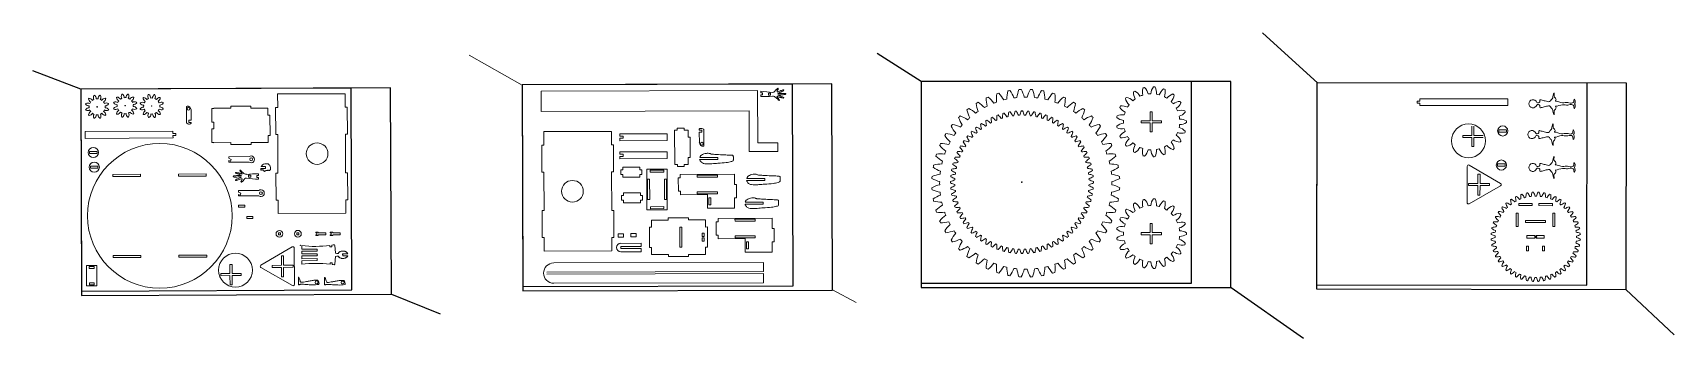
# Model space of a CAD drawing. Header units: millimetres. Extents: x 1712 to 4139, y 1742 to 2194.
import ezdxf

# ---------------------------------------------------------------- set-up
doc = ezdxf.new("R2010")
doc.units = ezdxf.units.MM

msp = doc.modelspace()

# ---------------------------------------------------------------- linework, layer by layer
for p, q in [((3612.2, 2119.6), (3530.5, 2194)), ((1783.1, 2110.5), (1712.2, 2137.5)), ((2242.4, 1807.5), (2314.4, 1778.3)), ((4068.1, 1814.4), (4139.3, 1747.3))]:
    msp.add_line(p, q)
at = {"color": 7, "lineweight": 0, "true_color": 0xffffff}
for p, q in [((2436, 2116.4), (2357.7, 2160.9)), ((2894.7, 1813.6), (2929.7, 1795.2))]:
    msp.add_line(p, q, dxfattribs=at)
at = {"color": 0}
for p, q in [((3026, 2122), (2960.7, 2163.3)), ((3484.2, 1817), (3591.2, 1742.2))]:
    msp.add_line(p, q, dxfattribs=at)
at = {"color": 1, "lineweight": 0}
for p, q in [((2074.2, 2103.5), (2174.2, 2103.9)), ((2074.3, 2083.5), (2074.2, 2103.5)), ((2174.2, 2103.9), (2174.3, 2083.9)), ((2463.9, 2107.7), (2783.9, 2108.5)), ((2464, 2077.7), (2463.9, 2107.7)), ((2783.9, 2108.5), (2784.1, 2031)), ((2788.6, 2107.6), (2788.6, 2105.1)), ((2788.6, 2105.1), (2791.1, 2105.1)), ((2788.6, 2102.1), (2791.1, 2102.1)), ((2788.6, 2102.1), (2788.6, 2099.6)), ((2791.1, 2105.1), (2791.1, 2102.1)), ((2800, 2104.7), (2803, 2104.7)), ((2800, 2104.7), (2800.1, 2101.7)), ((2800.1, 2101.7), (2803.1, 2101.7)), ((2803, 2104.7), (2803.1, 2101.7)), ((3759.4, 2092.9), (3763.4, 2092.9)), ((3759.4, 2089.9), (3759.4, 2092.9)), ((3763.4, 2089.9), (3759.4, 2089.9)), ((3763.4, 2096.4), (3893.4, 2096.2)), ((3763.4, 2092.9), (3763.4, 2096.4)), ((3763.4, 2086.4), (3763.4, 2089.9)), ((3893.4, 2096.2), (3893.4, 2086.2)), ((1939.5, 2061), (1939.4, 2084.3)), ((1942.7, 2061.5), (1942.7, 2064.5)), ((1946.3, 2064.5), (1942.7, 2064.5)), ((1946.3, 2064.5), (1946.2, 2080.5)), ((1976.8, 2081.9), (1979.8, 2081.9)), ((1976.9, 2061.9), (1976.8, 2081.9)), ((1979.8, 2082.4), (2004.8, 2082.5)), ((1979.8, 2081.9), (1979.8, 2082.4)), ((2004.8, 2085.5), (2034.8, 2085.6)), ((2004.8, 2082.5), (2004.8, 2085.5)), ((2034.8, 2085.6), (2034.8, 2082.6)), ((2034.8, 2082.6), (2059.8, 2082.7)), ((2059.8, 2082.7), (2059.8, 2072.2)), ((2059.8, 2072.2), (2062.8, 2072.2)), ((2062.8, 2072.2), (2063, 2042.2)), ((2071.3, 2083.5), (2074.3, 2083.5)), ((2071.4, 2043.5), (2071.3, 2083.5)), ((2174.3, 2083.9), (2177.3, 2083.9)), ((2177.3, 2083.9), (2177.4, 2043.9)), ((2771.5, 2078.4), (2464, 2077.7)), ((2771.6, 2018.4), (2771.5, 2078.4)), ((3351.1, 2063.8), (3364.6, 2063.8)), ((3351.1, 2063.8), (3351.1, 2060.8)), ((3364.6, 2077.3), (3364.6, 2063.8)), ((3367.6, 2077.3), (3364.6, 2077.3)), ((3367.6, 2077.3), (3367.6, 2063.8)), ((3367.6, 2063.8), (3381.1, 2063.8)), ((3381.1, 2063.8), (3381.1, 2060.8)), ((3893.4, 2086.2), (3763.4, 2086.4)), ((1789.5, 2047.8), (1919.5, 2048.4)), ((1789.6, 2037.8), (1789.5, 2047.8)), ((1919.5, 2048.4), (1919.5, 2044.9)), ((1919.5, 2044.9), (1923.5, 2044.9)), ((1919.5, 2041.9), (1919.6, 2038.4)), ((1923.5, 2041.9), (1919.5, 2041.9)), ((1923.5, 2044.9), (1923.5, 2041.9)), ((1946.3, 2061.5), (1942.7, 2061.5)), ((1946.3, 2060.2), (1946.3, 2061.5)), ((1979.9, 2061.9), (1976.9, 2061.9)), ((1976.9, 2051.9), (1979.9, 2051.9)), ((1977, 2031.9), (1976.9, 2051.9)), ((1979.9, 2051.9), (1979.9, 2061.9)), ((2060, 2042.2), (2060, 2031.7)), ((2063, 2042.2), (2060, 2042.2)), ((2074.4, 2043.5), (2071.4, 2043.5)), ((2074.7, 1986.5), (2074.4, 2043.5)), ((2174.4, 2043.9), (2174.7, 1986.9)), ((2177.4, 2043.9), (2174.4, 2043.9)), ((2468, 2047.9), (2568, 2048.2)), ((2468, 2027.9), (2468, 2047.9)), ((2568, 2048.2), (2568, 2028.2)), ((2580.1, 2044.4), (2650.1, 2044.5)), ((2580.1, 2044.4), (2580.1, 2040.9)), ((2580.1, 2040.9), (2585.1, 2040.9)), ((2585.1, 2040.9), (2585.2, 2037.9)), ((2650.1, 2044.5), (2650.2, 2034.5)), ((2661.2, 2050), (2665.2, 2050)), ((2661.4, 1999), (2661.2, 2050)), ((2665.2, 2053), (2675.2, 2053)), ((2665.2, 2050), (2665.2, 2053)), ((2675.2, 2053), (2675.2, 2050)), ((2675.2, 2050), (2681.2, 2050)), ((2681.2, 2050), (2681.3, 2039.5)), ((2681.3, 2039.5), (2684.3, 2039.5)), ((2684.3, 2039.5), (2684.3, 2009.5)), ((2697.8, 2051.4), (2697.8, 2050.1)), ((2697.8, 2050.1), (2701.4, 2050.1)), ((2697.8, 2047.1), (2701.4, 2047.1)), ((2697.8, 2047.1), (2697.9, 2031.1)), ((2701.4, 2050.1), (2701.4, 2047.1)), ((2704.6, 2050.6), (2704.7, 2027.4)), ((3351.1, 2060.8), (3364.6, 2060.8)), ((3364.6, 2060.8), (3364.6, 2047.3)), ((3367.6, 2047.3), (3364.6, 2047.3)), ((3367.6, 2060.8), (3381.1, 2060.8)), ((3367.6, 2060.8), (3367.6, 2047.3)), ((3826.7, 2039.1), (3826.7, 2042.2)), ((3826.7, 2042.2), (3840.2, 2042.2)), ((3840.2, 2039.1), (3826.7, 2039.1)), ((3840.1, 2025.6), (3840.2, 2039.1)), ((3840.2, 2042.2), (3840.2, 2055.7)), ((3843.3, 2039.1), (3843.2, 2025.6)), ((3843.3, 2055.7), (3843.3, 2042.2)), ((3843.3, 2042.2), (3856.8, 2042.2)), ((3856.8, 2039.1), (3843.3, 2039.1)), ((3880.3, 2050.3), (3891.3, 2050.3)), ((3880.3, 2050.3), (3880.3, 2047.2)), ((3880.3, 2047.2), (3891.3, 2047.2)), ((3891.3, 2050.3), (3891.3, 2047.2)), ((1919.6, 2038.4), (1789.6, 2037.8)), ((1796.2, 2015.3), (1796.2, 2018.4)), ((1807.2, 2018.4), (1796.2, 2018.4)), ((1807.2, 2015.3), (1796.2, 2015.3)), ((1807.2, 2015.3), (1807.2, 2018.4)), ((1980, 2031.9), (1977, 2031.9)), ((1980, 2031.4), (1980, 2031.9)), ((2005, 2031.5), (1980, 2031.4)), ((2005, 2028.5), (2005, 2031.5)), ((2035, 2028.6), (2005, 2028.5)), ((2060, 2031.7), (2035, 2031.6)), ((2035, 2031.6), (2035, 2028.6)), ((2465, 2027.9), (2468, 2027.9)), ((2465.1, 1987.9), (2465, 2027.9)), ((2568, 2028.2), (2571, 2028.2)), ((2571, 2028.2), (2571.1, 1988.2)), ((2580.2, 2037.9), (2585.2, 2037.9)), ((2580.2, 2037.9), (2580.2, 2034.4)), ((2580.2, 2034.4), (2650.2, 2034.5)), ((2580.2, 2017.7), (2650.2, 2017.9)), ((2580.2, 2017.7), (2580.2, 2014.2)), ((2650.2, 2017.9), (2650.2, 2007.9)), ((2814.1, 2018.5), (2771.6, 2018.4)), ((2784.1, 2031), (2814.1, 2031)), ((2814.1, 2031), (2814.1, 2018.5)), ((3843.2, 2025.6), (3840.1, 2025.6)), ((1808.6, 1996.7), (1797.6, 1996.6)), ((1797.6, 1993.5), (1797.6, 1996.6)), ((1808.6, 1993.6), (1797.6, 1993.5)), ((1808.6, 1993.6), (1808.6, 1996.7)), ((2032.1, 2010.8), (2002.1, 2010.7)), ((2002.1, 2010.7), (2002.1, 2008.3)), ((2002.1, 2008.3), (2005.6, 2006.7)), ((2002.1, 2005), (2004.4, 2003.9)), ((2002.1, 2002.7), (2002.1, 2005)), ((2032.1, 2002.8), (2002.1, 2002.7)), ((2005.6, 2006.7), (2004.4, 2003.9)), ((2056.1, 1993.2), (2049.4, 1993.2)), ((2049.9, 1996.2), (2056.1, 1996.2)), ((2056.1, 1996.2), (2056.1, 1993.2)), ((2580.2, 2014.2), (2585.2, 2014.2)), ((2580.2, 2011.2), (2585.2, 2011.2)), ((2580.2, 2011.2), (2580.2, 2007.7)), ((2580.2, 2007.7), (2650.2, 2007.9)), ((2581.9, 1991.2), (2584.9, 1991.2)), ((2581.9, 1984.2), (2581.9, 1991.2)), ((2584.8, 1995.2), (2609.8, 1995.3)), ((2584.9, 1991.2), (2584.8, 1995.2)), ((2585.2, 2014.2), (2585.2, 2011.2)), ((2609.8, 1995.3), (2609.9, 1991.3)), ((2609.9, 1991.3), (2612.9, 1991.3)), ((2612.9, 1991.3), (2612.9, 1984.3)), ((2620.3, 1992.2), (2650.3, 1992.3)), ((2620.4, 1932.2), (2620.3, 1992.2)), ((2625.3, 1990.7), (2645.3, 1990.8)), ((2625.3, 1987.7), (2625.3, 1990.7)), ((2645.3, 1990.8), (2645.3, 1987.8)), ((2650.3, 1992.3), (2650.4, 1932.3)), ((2665.4, 1999), (2661.4, 1999)), ((2665.4, 1996), (2665.4, 1999)), ((2675.4, 1996), (2665.4, 1996)), ((2675.4, 1999), (2675.4, 1996)), ((2681.4, 1999), (2675.4, 1999)), ((2684.3, 2009.5), (2681.3, 2009.5)), ((2681.3, 2009.5), (2681.4, 1999)), ((2698.3, 2006.3), (2725.3, 2006.4)), ((2725.3, 2009.4), (2698.6, 2009.3)), ((2725.3, 2006.4), (2725.3, 2009.4)), ((3833.2, 1942.7), (3833.3, 1996.4)), ((3836.3, 1998.1), (3882.7, 1971.2)), ((3878.3, 1999.9), (3889.3, 1999.9)), ((3878.3, 1999.9), (3878.3, 1996.8)), ((3878.3, 1996.8), (3889.3, 1996.8)), ((3889.3, 1999.9), (3889.3, 1996.8)), ((1830.6, 1984.5), (1871.6, 1984.6)), ((1830.6, 1981.4), (1830.6, 1984.5)), ((1871.6, 1981.5), (1830.6, 1981.4)), ((1871.6, 1984.6), (1871.6, 1981.5)), ((1927.8, 1984.9), (1968.8, 1985.1)), ((1927.8, 1981.8), (1927.8, 1984.9)), ((1968.8, 1982), (1927.8, 1981.8)), ((1968.8, 1985.1), (1968.8, 1982)), ((2031.4, 1980.2), (2031.4, 1983.2)), ((2034.4, 1983.2), (2031.4, 1983.2)), ((2034.4, 1980.2), (2031.4, 1980.2)), ((2034.4, 1980.2), (2034.4, 1983.2)), ((2043.4, 1979.8), (2043.3, 1982.8)), ((2045.8, 1982.8), (2043.3, 1982.8)), ((2045.9, 1979.8), (2043.4, 1979.8)), ((2045.8, 1982.8), (2045.8, 1985.3)), ((2045.9, 1977.3), (2045.9, 1979.8)), ((2071.7, 1986.5), (2074.7, 1986.5)), ((2071.9, 1946.5), (2071.7, 1986.5)), ((2174.7, 1986.9), (2177.7, 1986.9)), ((2177.7, 1986.9), (2177.9, 1946.9)), ((2468.1, 1987.9), (2465.1, 1987.9)), ((2468.3, 1930.9), (2468.1, 1987.9)), ((2568.1, 1988.2), (2568.3, 1931.2)), ((2571.1, 1988.2), (2568.1, 1988.2)), ((2584.9, 1984.2), (2581.9, 1984.2)), ((2584.9, 1980.2), (2584.9, 1984.2)), ((2609.9, 1980.3), (2584.9, 1980.2)), ((2612.9, 1984.3), (2609.9, 1984.3)), ((2609.9, 1984.3), (2609.9, 1980.3)), ((2621.4, 1947.2), (2621.3, 1977.2)), ((2621.3, 1977.2), (2624.3, 1977.2)), ((2624.3, 1977.2), (2624.4, 1947.2)), ((2645.3, 1987.8), (2625.3, 1987.7)), ((2646.4, 1947.3), (2646.3, 1977.3)), ((2646.3, 1977.3), (2649.3, 1977.3)), ((2649.3, 1977.3), (2649.4, 1947.3)), ((2666.7, 1979.5), (2669.7, 1979.5)), ((2666.8, 1959.5), (2666.7, 1979.5)), ((2669.7, 1984.5), (2749.7, 1984.7)), ((2669.7, 1979.5), (2669.7, 1984.5)), ((2694.7, 1980.6), (2694.7, 1983.6)), ((2694.7, 1983.6), (2724.7, 1983.6)), ((2724.7, 1980.6), (2694.7, 1980.6)), ((2724.7, 1983.6), (2724.7, 1980.6)), ((2749.7, 1984.7), (2749.8, 1969.7)), ((2749.8, 1969.7), (2752.8, 1969.7)), ((2752.8, 1969.7), (2752.8, 1949.7)), ((2767.7, 1975.4), (2794.7, 1975.5)), ((2794.7, 1978.5), (2767.9, 1978.4)), ((2794.7, 1975.5), (2794.7, 1978.5)), ((3835.2, 1971.1), (3835.2, 1968)), ((3835.2, 1971.1), (3849.2, 1971.1)), ((3835.2, 1968), (3849.2, 1968)), ((3882.7, 1967.8), (3836.2, 1941)), ((3849.2, 1968), (3849.1, 1954)), ((3849.2, 1985), (3849.2, 1971.1)), ((3849.2, 1985), (3852.3, 1985)), ((3852.3, 1968), (3852.2, 1954)), ((3852.3, 1985), (3852.3, 1971.1)), ((3852.3, 1971.1), (3866.2, 1971.1)), ((3852.3, 1968), (3866.2, 1968)), ((3866.2, 1971.1), (3866.2, 1968)), ((2046.4, 1960.7), (2016.4, 1960.6)), ((2016.4, 1960.6), (2016.4, 1958.3)), ((2016.4, 1958.3), (2020, 1956.6)), ((2016.5, 1954.9), (2018.7, 1953.9)), ((2016.5, 1952.6), (2016.5, 1954.9)), ((2046.5, 1952.7), (2016.5, 1952.6)), ((2020, 1956.6), (2018.7, 1953.9)), ((2074.9, 1946.5), (2071.9, 1946.5)), ((2075, 1926.5), (2074.9, 1946.5)), ((2174.9, 1946.9), (2175, 1926.9)), ((2177.9, 1946.9), (2174.9, 1946.9)), ((2582.7, 1953.2), (2585.7, 1953.2)), ((2582.8, 1946.2), (2582.7, 1953.2)), ((2585.8, 1946.2), (2582.8, 1946.2)), ((2585.7, 1957.2), (2610.7, 1957.2)), ((2585.7, 1953.2), (2585.7, 1957.2)), ((2585.8, 1942.2), (2585.8, 1946.2)), ((2610.8, 1942.2), (2585.8, 1942.2)), ((2610.7, 1957.2), (2610.7, 1953.2)), ((2610.7, 1953.2), (2613.7, 1953.2)), ((2613.8, 1946.2), (2610.8, 1946.2)), ((2610.8, 1946.2), (2610.8, 1942.2)), ((2613.7, 1953.2), (2613.8, 1946.2)), ((2624.4, 1947.2), (2621.4, 1947.2)), ((2649.4, 1947.3), (2646.4, 1947.3)), ((2669.8, 1959.5), (2666.8, 1959.5)), ((2669.8, 1954.5), (2669.8, 1959.5)), ((2709.8, 1954.6), (2669.8, 1954.5)), ((2694.8, 1955.6), (2694.8, 1958.6)), ((2694.8, 1958.6), (2724.8, 1958.6)), ((2724.8, 1955.6), (2694.8, 1955.6)), ((2709.9, 1934.6), (2709.8, 1954.6)), ((2711.8, 1939.6), (2711.8, 1949.6)), ((2711.8, 1949.6), (2714.8, 1949.6)), ((2714.8, 1949.6), (2714.8, 1939.6)), ((2724.8, 1958.6), (2724.8, 1955.6)), ((2749.8, 1949.7), (2749.9, 1934.7)), ((2752.8, 1949.7), (2749.8, 1949.7)), ((2792.4, 1943.4), (2765.6, 1943.3)), ((2792.4, 1940.4), (2792.4, 1943.4)), ((3849.1, 1954), (3852.2, 1954)), ((2016.5, 1939.1), (2025.5, 1939.2)), ((2016.5, 1939.1), (2016.5, 1936.1)), ((2016.5, 1936.1), (2025.5, 1936.2)), ((2025.5, 1939.2), (2025.5, 1936.2)), ((2028.7, 1922.3), (2037.7, 1922.4)), ((2028.7, 1922.3), (2028.7, 1919.3)), ((2028.7, 1919.3), (2037.7, 1919.4)), ((2037.7, 1922.4), (2037.7, 1919.4)), ((2175, 1926.9), (2075, 1926.5)), ((2465.3, 1930.9), (2468.3, 1930.9)), ((2465.4, 1890.9), (2465.3, 1930.9)), ((2568.3, 1931.2), (2571.3, 1931.2)), ((2571.3, 1931.2), (2571.4, 1891.2)), ((2650.4, 1932.3), (2620.4, 1932.2)), ((2625.4, 1936.7), (2645.4, 1936.8)), ((2625.4, 1933.7), (2625.4, 1936.7)), ((2645.4, 1933.8), (2625.4, 1933.7)), ((2645.4, 1936.8), (2645.4, 1933.8)), ((2651.9, 1920), (2681.9, 1920.1)), ((2651.9, 1917), (2651.9, 1920)), ((2681.9, 1920.1), (2681.9, 1917.1)), ((2749.9, 1934.7), (2709.9, 1934.6)), ((2714.8, 1939.6), (2711.8, 1939.6)), ((2725.5, 1919.4), (2805.5, 1919.6)), ((2725.6, 1914.4), (2725.5, 1919.4)), ((2750.5, 1918.4), (2780.5, 1918.5)), ((2750.6, 1915.4), (2750.5, 1918.4)), ((2765.4, 1940.3), (2792.4, 1940.4)), ((2780.5, 1918.5), (2780.6, 1915.5)), ((2805.5, 1919.6), (2805.6, 1904.6)), ((3905.9, 1927.3), (3905.8, 1907.3)), ((3905.9, 1927.3), (3908.9, 1927.3)), ((3908.9, 1927.3), (3908.8, 1907.3)), ((3909.4, 1941.3), (3929.4, 1941.3)), ((3909.4, 1941.3), (3909.4, 1938.3)), ((3909.4, 1938.3), (3929.4, 1938.3)), ((3929.4, 1941.3), (3929.4, 1938.3)), ((3939.4, 1941.3), (3959.4, 1941.2)), ((3939.4, 1941.3), (3939.4, 1938.3)), ((3939.4, 1938.3), (3959.4, 1938.2)), ((3959.4, 1941.2), (3959.4, 1938.2)), ((3959.9, 1927.2), (3959.8, 1907.2)), ((3959.9, 1927.2), (3962.9, 1927.2)), ((3962.9, 1927.2), (3962.8, 1907.2)), ((2075.4, 1898.1), (2078.4, 1898.1)), ((2075.4, 1895.1), (2075.4, 1898.1)), ((2078.4, 1895.1), (2075.4, 1895.1)), ((2078.4, 1898.1), (2078.4, 1895.1)), ((2102.7, 1898.2), (2105.7, 1898.2)), ((2102.7, 1895.2), (2102.7, 1898.2)), ((2105.7, 1895.2), (2102.7, 1895.2)), ((2105.7, 1898.2), (2105.7, 1895.2)), ((2130.5, 1899.1), (2134.4, 1899.1)), ((2130.5, 1898.1), (2130.5, 1899.1)), ((2132, 1898.1), (2130.5, 1898.1)), ((2130.5, 1895.1), (2132, 1895.1)), ((2130.5, 1894.1), (2130.5, 1895.1)), ((2134.4, 1894.1), (2130.5, 1894.1)), ((2132, 1895.1), (2132, 1898.1)), ((2134.4, 1899.1), (2134.4, 1898.1)), ((2134.4, 1898.1), (2145.4, 1898.1)), ((2134.4, 1895.1), (2134.4, 1894.1)), ((2145.4, 1895.1), (2134.4, 1895.1)), ((2145.4, 1898.1), (2145.4, 1895.1)), ((2151.8, 1899.2), (2155.7, 1899.2)), ((2151.8, 1898.2), (2151.8, 1899.2)), ((2153.3, 1898.2), (2151.8, 1898.2)), ((2151.8, 1895.2), (2153.3, 1895.2)), ((2151.8, 1894.2), (2151.8, 1895.2)), ((2155.7, 1894.2), (2151.8, 1894.2)), ((2153.3, 1895.2), (2153.3, 1898.2)), ((2155.7, 1899.2), (2155.7, 1898.2)), ((2155.7, 1898.2), (2166.7, 1898.2)), ((2155.7, 1895.2), (2155.7, 1894.2)), ((2166.7, 1895.2), (2155.7, 1895.2)), ((2166.7, 1898.2), (2166.7, 1895.2)), ((2577.9, 1896.8), (2585.9, 1896.8)), ((2577.9, 1891.8), (2577.9, 1896.8)), ((2585.9, 1896.8), (2585.9, 1891.8)), ((2596.3, 1896.9), (2604.3, 1896.9)), ((2596.4, 1891.9), (2596.3, 1896.9)), ((2604.3, 1896.9), (2604.4, 1891.9)), ((2623.9, 1906.4), (2626.9, 1906.5)), ((2624, 1876.4), (2623.9, 1906.4)), ((2626.9, 1917), (2651.9, 1917)), ((2626.9, 1906.5), (2626.9, 1917)), ((2669, 1876.6), (2668.9, 1906.6)), ((2668.9, 1906.6), (2671.9, 1906.6)), ((2671.9, 1906.6), (2672, 1876.6)), ((2681.9, 1917.1), (2706.9, 1917.1)), ((2701.9, 1897.6), (2704.9, 1897.6)), ((2701.9, 1892.6), (2701.9, 1897.6)), ((2704.9, 1897.6), (2704.9, 1892.6)), ((2706.9, 1917.1), (2706.9, 1906.6)), ((2706.9, 1906.6), (2709.9, 1906.7)), ((2709.9, 1906.7), (2710, 1876.7)), ((2722.6, 1914.4), (2725.6, 1914.4)), ((2722.6, 1894.4), (2722.6, 1914.4)), ((2725.6, 1894.4), (2722.6, 1894.4)), ((2725.6, 1889.4), (2725.6, 1894.4)), ((2780.6, 1915.5), (2750.6, 1915.4)), ((2750.6, 1893.4), (2780.6, 1893.5)), ((2750.6, 1890.4), (2750.6, 1893.4)), ((2780.6, 1893.5), (2780.6, 1890.5)), ((2805.6, 1904.6), (2808.6, 1904.6)), ((2808.6, 1904.6), (2808.6, 1884.6)), ((3351.1, 1898.3), (3364.6, 1898.3)), ((3351.1, 1898.3), (3351.1, 1895.3)), ((3351.1, 1895.3), (3364.6, 1895.3)), ((3364.6, 1911.8), (3364.6, 1898.3)), ((3367.6, 1911.8), (3364.6, 1911.8)), ((3364.6, 1895.3), (3364.6, 1881.8)), ((3367.6, 1911.8), (3367.6, 1898.3)), ((3367.6, 1898.3), (3381.1, 1898.3)), ((3367.6, 1895.3), (3381.1, 1895.3)), ((3367.6, 1895.3), (3367.6, 1881.8)), ((3381.1, 1898.3), (3381.1, 1895.3)), ((3905.8, 1907.3), (3908.8, 1907.3)), ((3919.3, 1916.3), (3949.3, 1916.2)), ((3919.3, 1916.3), (3919.3, 1913.3)), ((3919.3, 1913.3), (3949.3, 1913.2)), ((3921.3, 1894.3), (3933.3, 1894.3)), ((3921.3, 1894.3), (3921.3, 1890.3)), ((3933.3, 1894.3), (3933.3, 1890.3)), ((3935.3, 1894.3), (3947.3, 1894.2)), ((3935.3, 1894.3), (3935.3, 1890.3)), ((3947.3, 1894.2), (3947.3, 1890.2)), ((3949.3, 1916.2), (3949.3, 1913.2)), ((3959.8, 1907.2), (3962.8, 1907.2)), ((2049.5, 1850.1), (2095.8, 1877.1)), ((2098.8, 1875.4), (2099.1, 1821.7)), ((2109.8, 1879.2), (2109.9, 1873.8)), ((2109.9, 1873.8), (2109.8, 1879.2)), ((2132.8, 1873.9), (2109.9, 1873.8)), ((2132.8, 1873.9), (2109.9, 1873.8)), ((2109.9, 1870.8), (2132.8, 1870.9)), ((2109.9, 1870.8), (2132.8, 1870.9)), ((2109.9, 1870.8), (2109.9, 1866.8)), ((2109.9, 1866.8), (2109.9, 1870.8)), ((2132.8, 1870.9), (2132.8, 1873.9)), ((2132.8, 1870.9), (2132.8, 1873.9)), ((2151.6, 1879.5), (2151.6, 1877.5)), ((2151.6, 1879.5), (2151.6, 1877.5)), ((2151.6, 1877.5), (2154.6, 1877.5)), ((2151.6, 1877.5), (2154.6, 1877.5)), ((2154.6, 1877.5), (2154.6, 1879.9)), ((2154.6, 1877.5), (2154.6, 1879.9)), ((2159.7, 1868.3), (2158.6, 1879.5)), ((2158.6, 1879.5), (2159.7, 1868.3)), ((2468.4, 1890.9), (2465.4, 1890.9)), ((2468.4, 1870.9), (2468.4, 1890.9)), ((2568.4, 1871.2), (2468.4, 1870.9)), ((2571.4, 1891.2), (2568.4, 1891.2)), ((2568.4, 1891.2), (2568.4, 1871.2)), ((2585.9, 1891.8), (2577.9, 1891.8)), ((2581.6, 1882.5), (2611.6, 1882.6)), ((2581.6, 1877.8), (2581.7, 1874.8)), ((2611.6, 1877.8), (2581.6, 1877.8)), ((2581.7, 1874.8), (2611.7, 1874.8)), ((2611.7, 1870.1), (2581.7, 1870)), ((2604.4, 1891.9), (2596.4, 1891.9)), ((2611.6, 1882.6), (2611.6, 1877.8)), ((2611.7, 1874.8), (2611.7, 1870.1)), ((2627, 1876.5), (2624, 1876.4)), ((2627, 1866), (2627, 1876.5)), ((2672, 1876.6), (2669, 1876.6)), ((2704.9, 1892.6), (2701.9, 1892.6)), ((2702, 1885.6), (2701.9, 1890.6)), ((2701.9, 1890.6), (2704.9, 1890.6)), ((2705, 1885.6), (2702, 1885.6)), ((2704.9, 1890.6), (2705, 1885.6)), ((2710, 1876.7), (2707, 1876.6)), ((2707, 1876.6), (2707, 1866.1)), ((2765.6, 1889.5), (2725.6, 1889.4)), ((2780.6, 1890.5), (2750.6, 1890.4)), ((2765.7, 1869.5), (2765.6, 1889.5)), ((2805.7, 1869.6), (2765.7, 1869.5)), ((2767.7, 1874.5), (2767.6, 1884.5)), ((2767.6, 1884.5), (2770.6, 1884.5)), ((2770.7, 1874.5), (2767.7, 1874.5)), ((2770.6, 1884.5), (2770.7, 1874.5)), ((2805.6, 1884.6), (2805.7, 1869.6)), ((2808.6, 1884.6), (2805.6, 1884.6)), ((3367.6, 1881.8), (3364.6, 1881.8)), ((3920.8, 1878.3), (3920.8, 1871.3)), ((3923.8, 1878.3), (3920.8, 1878.3)), ((3923.8, 1871.3), (3920.8, 1871.3)), ((3921.3, 1890.3), (3933.3, 1890.3)), ((3923.8, 1878.3), (3923.8, 1871.3)), ((3935.3, 1890.3), (3947.3, 1890.2)), ((3944.8, 1878.2), (3947.8, 1878.2)), ((3944.8, 1878.2), (3944.8, 1871.2)), ((3944.8, 1871.2), (3947.8, 1871.2)), ((3947.8, 1878.2), (3947.8, 1871.2)), ((1791.7, 1849.6), (1806.7, 1849.7)), ((1791.8, 1819.6), (1791.7, 1849.6)), ((1795.7, 1848.1), (1802.7, 1848.2)), ((1795.7, 1845.1), (1795.7, 1848.1)), ((1802.7, 1845.2), (1795.7, 1845.1)), ((1802.7, 1848.2), (1802.7, 1845.2)), ((1806.7, 1849.7), (1806.8, 1819.7)), ((1831.1, 1864.5), (1872.1, 1864.6)), ((1831.1, 1861.4), (1831.1, 1864.5)), ((1872.1, 1861.5), (1831.1, 1861.4)), ((1872.1, 1864.6), (1872.1, 1861.5)), ((1928.3, 1864.9), (1969.3, 1865.1)), ((1928.3, 1861.8), (1928.3, 1864.9)), ((1969.3, 1862), (1928.3, 1861.8)), ((1969.3, 1865.1), (1969.3, 1862)), ((2003.8, 1837.8), (2003.8, 1851.3)), ((2003.8, 1851.3), (2006.9, 1851.3)), ((2006.9, 1851.3), (2006.9, 1837.8)), ((2096.1, 1819.9), (2049.5, 1846.6)), ((2079.9, 1850), (2066, 1849.9)), ((2066, 1846.8), (2066, 1849.9)), ((2079.9, 1846.9), (2066, 1846.8)), ((2079.9, 1850), (2079.8, 1864)), ((2082.9, 1864), (2079.8, 1864)), ((2080, 1833), (2079.9, 1846.9)), ((2083, 1850), (2082.9, 1864)), ((2097, 1850.1), (2083, 1850)), ((2097, 1847), (2083, 1846.9)), ((2083.1, 1833), (2083, 1846.9)), ((2097, 1847), (2097, 1850.1)), ((2109.9, 1866.8), (2132.8, 1866.9)), ((2132.8, 1866.9), (2109.9, 1866.8)), ((2109.9, 1863.8), (2132.8, 1863.9)), ((2109.9, 1863.8), (2132.8, 1863.9)), ((2109.9, 1863.8), (2109.9, 1859.8)), ((2109.9, 1859.8), (2109.9, 1863.8)), ((2109.9, 1859.8), (2132.8, 1859.9)), ((2132.8, 1859.9), (2109.9, 1859.8)), ((2132.9, 1856.9), (2109.9, 1856.8)), ((2109.9, 1856.8), (2132.9, 1856.9)), ((2109.9, 1856.8), (2110, 1851.5)), ((2110, 1851.5), (2109.9, 1856.8)), ((2132.8, 1866.9), (2132.8, 1863.9)), ((2132.8, 1863.9), (2132.8, 1866.9)), ((2132.8, 1859.9), (2132.9, 1856.9)), ((2132.9, 1856.9), (2132.8, 1859.9)), ((2151.7, 1851.6), (2151.7, 1853.6)), ((2151.7, 1853.6), (2154.7, 1853.6)), ((2151.7, 1853.6), (2151.7, 1851.6)), ((2154.7, 1853.6), (2151.7, 1853.6)), ((2154.7, 1853.6), (2154.7, 1851.2)), ((2154.7, 1851.2), (2154.7, 1853.6)), ((2159.7, 1862.8), (2158.7, 1851.6)), ((2159.7, 1862.8), (2158.7, 1851.6)), ((2177.9, 1867.1), (2170.4, 1867.1)), ((2170.4, 1867.1), (2170.5, 1864.1)), ((2170.4, 1867.1), (2170.5, 1864.1)), ((2177.9, 1867.1), (2170.4, 1867.1)), ((2178, 1864.1), (2170.5, 1864.1)), ((2170.5, 1864.1), (2178, 1864.1)), ((2482.5, 1853.5), (2792.5, 1854.2)), ((2652, 1866), (2627, 1866)), ((2652, 1863), (2652, 1866)), ((2682, 1863.1), (2652, 1863)), ((2682, 1866.1), (2682, 1863.1)), ((2707, 1866.1), (2682, 1866.1)), ((2792.5, 1854.2), (2792.5, 1840.8)), ((1795.8, 1824.1), (1802.8, 1824.2)), ((1795.8, 1821.1), (1795.8, 1824.1)), ((1802.8, 1821.2), (1795.8, 1821.1)), ((1802.8, 1824.2), (1802.8, 1821.2)), ((1990.3, 1837.7), (2003.8, 1837.8)), ((1990.3, 1834.6), (1990.3, 1837.7)), ((2003.8, 1834.7), (1990.3, 1834.6)), ((2003.9, 1821.2), (2003.8, 1834.7)), ((2007, 1821.2), (2003.9, 1821.2)), ((2006.9, 1837.8), (2020.4, 1837.8)), ((2020.4, 1834.7), (2006.9, 1834.7)), ((2006.9, 1834.7), (2007, 1821.2)), ((2020.4, 1837.8), (2020.4, 1834.7)), ((2083.1, 1833), (2080, 1833)), ((2133.7, 1827.8), (2128, 1827.8)), ((2135.4, 1821.8), (2135.4, 1823.2)), ((2172.3, 1827.5), (2166.6, 1827.5)), ((2174, 1821.5), (2174, 1822.9)), ((2792.5, 1840.8), (2472.5, 1840)), ((2792.5, 1837.7), (2472.5, 1836.9)), ((2482.6, 1823.5), (2792.6, 1824.2)), ((2792.5, 1837.7), (2792.6, 1824.2)), ((1806.8, 1819.7), (1791.8, 1819.6))]:
    msp.add_line(p, q, dxfattribs=at)
for points in [[(1784.4, 1805.5), (2242.4, 1807.5), (2241.1, 2112.5), (1783.1, 2110.5)], [(2184.2, 1813.5), (2182.9, 2112.2), (1783.1, 2110.5), (1784.4, 1811.8)], [(2436.6, 1812.2), (2894.6, 1813.3), (2893.9, 2118.3), (2435.9, 2117.2)], [(2435.9, 2117.2), (2436.6, 1818.5), (2836.5, 1819.4), (2835.8, 2118.2)], [(3025.9, 2122.1), (3025.9, 1823.4), (3425.8, 1823.4), (3425.8, 2122.1)], [(3026, 1817.1), (3484, 1817.1), (3484, 2122.1), (3026, 2122.1)], [(4069, 2119.4), (3611, 2120.1), (3610.6, 1815.1), (4068.6, 1814.4)], [(3611, 2120), (3610.6, 1821.3), (4010.4, 1820.7), (4010.8, 2119.5)]]:
    msp.add_lwpolyline(points, close=True)
at = {"color": 1, "lineweight": 0, "flags": 128}
for points in [[(2163.7, 1867.6), (2164, 1868), (2164.3, 1868.4), (2164.6, 1868.8), (2165, 1869.1), (2165.4, 1869.5), (2165.9, 1869.8), (2166.4, 1870.1), (2166.9, 1870.3), (2167.4, 1870.5), (2168, 1870.7), (2168.6, 1870.9), (2169.2, 1871), (2169.8, 1871.1), (2170.4, 1871.1), (2171.1, 1871.1), (2171.7, 1871.1), (2172.3, 1871), (2172.9, 1870.9), (2173.5, 1870.7), (2174.1, 1870.5), (2174.6, 1870.3), (2175.1, 1870.1), (2175.6, 1869.8), (2176.1, 1869.5), (2176.5, 1869.1), (2176.9, 1868.8), (2177.2, 1868.4), (2177.5, 1868), (2177.7, 1867.6), (2177.9, 1867.1)], [(2178, 1864.1), (2177.8, 1863.7), (2177.5, 1863.3), (2177.2, 1862.9), (2176.9, 1862.5), (2176.5, 1862.1), (2176.1, 1861.8), (2175.7, 1861.5), (2175.2, 1861.2), (2174.6, 1860.9), (2174.1, 1860.7), (2173.5, 1860.5), (2173, 1860.4), (2172.3, 1860.2), (2171.7, 1860.2), (2171.1, 1860.1), (2170.5, 1860.1), (2169.9, 1860.1), (2169.3, 1860.2), (2168.6, 1860.3), (2168.1, 1860.5), (2167.5, 1860.6), (2166.9, 1860.9), (2166.4, 1861.1), (2165.9, 1861.4), (2165.5, 1861.7), (2165, 1862), (2164.6, 1862.4), (2164.3, 1862.8), (2164, 1863.2), (2163.8, 1863.6)]]:
    msp.add_lwpolyline(points, dxfattribs=at)
at = {"color": 1, "lineweight": 0}
for centre, radius in [((1807.3, 2084.5), 0.45), ((1848.8, 2086.2), 0.45), ((1888, 2085.7), 0.45), ((1942.5, 2081.7), 2.15), ((3835.2, 2034.1), 25), ((3885.8, 2048.8), 7.5), ((1900, 1923.2), 107), ((1801.7, 2016.8), 7.5), ((2132.6, 2015.2), 16), ((2701.5, 2029.9), 2.15), ((1803.1, 1995.1), 7.5), ((2035.1, 2006.8), 2.15), ((3883.8, 1998.3), 7.5), ((2510.2, 1959.5), 16), ((3174.6, 1973), 0.392), ((2049.5, 1956.7), 2.15), ((2076.9, 1896.6), 5), ((2104.2, 1896.7), 5), ((3935, 1892.2), 1.05), ((2011.9, 1842.8), 25), ((2131.8, 1824.8), 2.15), ((2170.4, 1824.5), 2.15)]:
    msp.add_circle(centre, radius, dxfattribs=at)
for centre, radius, start, end in [((3371.8, 2106.4), 18.9, 161.2753, 194.0953), ((3366.6, 2062.3), 51.8, 101.4922, 104.222), ((3342.8, 2099.8), 18.9, 11.619, 44.439), ((3384.5, 2102.9), 18.9, 144.1324, 176.9524), ((3366.6, 2062.3), 51.8, 84.3494, 87.0792), ((3354.9, 2105.1), 18.9, 354.4761, 27.2961), ((1807.3, 2084.5), 17.5, 163.7748, 166.7251), ((1795.3, 2091.9), 6, 213.5943, 272.2611), ((1793.2, 2084.1), 6, 58.2388, 116.9056), ((1807.3, 2084.5), 17.5, 133.7748, 136.7251), ((1800.6, 2096.9), 6, 183.5943, 242.2611), ((1794.9, 2091.2), 6, 28.2388, 86.9056), ((1807.3, 2084.5), 11.9, 143.5061, 156.9938), ((1807.3, 2084.5), 11.9, 113.5061, 126.9938), ((1807.7, 2098.6), 6, 153.5943, 212.2611), ((1807.3, 2084.5), 17.5, 103.7748, 106.7251), ((1799.9, 2096.5), 6, 358.2388, 56.9056), ((1807.3, 2084.5), 11.9, 83.5061, 96.9938), ((1814.7, 2096.6), 6, 123.5943, 182.2611), ((1807.3, 2084.5), 17.5, 73.7748, 76.7251), ((1806.9, 2098.6), 6, 328.2388, 26.9056), ((1807.3, 2084.5), 11.9, 53.5061, 66.9938), ((1819.7, 2091.3), 6, 93.5943, 152.2611), ((1814, 2097), 6, 298.2388, 356.9056), ((1807.3, 2084.5), 11.9, 23.5061, 36.9938), ((1821.4, 2084.2), 6, 63.5943, 122.2611), ((1819.3, 2092), 6, 268.2388, 326.9056), ((1807.3, 2084.5), 17.5, 43.7748, 46.7251), ((1807.3, 2084.5), 17.5, 13.7748, 16.7251), ((1848.8, 2086.2), 17.5, 163.7748, 166.7251), ((1836.8, 2093.6), 6, 213.5943, 272.2611), ((1834.7, 2085.8), 6, 58.2388, 116.9056), ((1848.8, 2086.2), 17.5, 133.7748, 136.7251), ((1842, 2098.6), 6, 183.5943, 242.2611), ((1836.4, 2092.9), 6, 28.2388, 86.9056), ((1848.8, 2086.2), 11.9, 173.5061, 186.9938), ((1848.8, 2086.2), 11.9, 143.5061, 156.9938), ((1848.8, 2086.2), 11.9, 113.5061, 126.9938), ((1849.1, 2100.3), 6, 153.5943, 212.2611), ((1848.8, 2086.2), 17.5, 103.7748, 106.7251), ((1841.4, 2098.2), 6, 358.2388, 56.9056), ((1848.8, 2086.2), 11.9, 83.5061, 96.9938), ((1856.1, 2098.3), 6, 123.5943, 182.2611), ((1848.8, 2086.2), 17.5, 73.7748, 76.7251), ((1848.3, 2100.3), 6, 328.2388, 26.9056), ((1848.8, 2086.2), 11.9, 53.5061, 66.9938), ((1861.2, 2093), 6, 93.5943, 152.2611), ((1855.4, 2098.7), 6, 298.2388, 356.9056), ((1848.8, 2086.2), 11.9, 23.5061, 36.9938), ((1862.9, 2085.9), 6, 63.5943, 122.2611), ((1860.8, 2093.7), 6, 268.2388, 326.9056), ((1848.8, 2086.2), 11.9, 353.5061, 6.9938), ((1848.8, 2086.2), 17.5, 43.7748, 46.7251), ((1848.8, 2086.2), 17.5, 13.7748, 16.7251), ((1888, 2085.7), 17.5, 163.7748, 166.7251), ((1876, 2093), 6, 213.5943, 272.2611), ((1873.9, 2085.2), 6, 58.2388, 116.9056), ((1888, 2085.7), 17.5, 133.7748, 136.7251), ((1881.3, 2098), 6, 183.5943, 242.2611), ((1875.6, 2092.3), 6, 28.2388, 86.9056), ((1888, 2085.7), 11.9, 143.5061, 156.9938), ((1888, 2085.7), 11.9, 113.5061, 126.9938), ((1888.3, 2099.7), 6, 153.5943, 212.2611), ((1888, 2085.7), 17.5, 103.7748, 106.7251), ((1880.6, 2097.6), 6, 358.2388, 56.9056), ((1888, 2085.7), 11.9, 83.5061, 96.9938), ((1895.3, 2097.7), 6, 123.5943, 182.2611), ((1888, 2085.7), 17.5, 73.7748, 76.7251), ((1887.5, 2099.7), 6, 328.2388, 26.9056), ((1888, 2085.7), 11.9, 53.5061, 66.9938), ((1900.4, 2092.4), 6, 93.5943, 152.2611), ((1894.6, 2098.1), 6, 298.2388, 356.9056), ((1888, 2085.7), 11.9, 23.5061, 36.9938), ((1902.1, 2085.3), 6, 63.5943, 122.2611), ((1900, 2093.1), 6, 268.2388, 326.9056), ((1888, 2085.7), 17.5, 43.7748, 46.7251), ((1888, 2085.7), 17.5, 13.7748, 16.7251), ((2773.8, 1876.1), 232, 81.9723, 86.3469), ((2790.6, 2269.8), 170.2, 269.3145, 275.2484), ((3180.6, 1971.5), 139, 120.4576, 121.8501), ((3160.4, 2095.7), 53.5, 186.5238, 199.7124), ((3080, 2047.1), 53.5, 42.5953, 55.7838), ((3180.6, 1971.5), 139, 113.5345, 114.927), ((3175.5, 2097.2), 53.5, 179.6008, 192.7894), ((3089.9, 2058.6), 53.5, 35.6722, 48.8608), ((3180.6, 1971.5), 127.4, 109.7801, 111.7584), ((3190.7, 2096.9), 53.5, 172.6777, 185.8663), ((3180.6, 1971.5), 139, 106.6114, 108.004), ((3101, 2068.9), 53.5, 28.7491, 41.9377), ((3180.6, 1971.5), 127.4, 102.857, 104.8353), ((3205.8, 2094.8), 53.5, 165.7546, 178.9432), ((3180.6, 1971.5), 139, 99.6883, 101.0809), ((3113.3, 2077.8), 53.5, 21.826, 35.0146), ((3180.6, 1971.5), 127.4, 95.9339, 97.9122), ((3220.4, 2090.8), 53.5, 158.8315, 172.0201), ((3180.6, 1971.5), 139, 92.7653, 94.1578), ((3126.6, 2085.2), 53.5, 14.9029, 28.0915), ((3180.6, 1971.5), 127.4, 89.0108, 90.9892), ((3234.5, 2085.2), 53.5, 151.9085, 165.0971), ((3180.6, 1971.5), 139, 85.8422, 87.2347), ((3140.7, 2090.8), 53.5, 7.9799, 21.1685), ((3180.6, 1971.5), 127.4, 82.0878, 84.0661), ((3247.8, 2077.8), 53.5, 144.9854, 158.174), ((3180.6, 1971.5), 139, 78.9191, 80.3117), ((3155.4, 2094.8), 53.5, 1.0568, 14.2454), ((3180.6, 1971.5), 127.4, 75.1647, 77.143), ((3260.1, 2068.9), 53.5, 138.0623, 151.2509), ((3180.6, 1971.5), 139, 71.996, 73.3886), ((3170.4, 2096.9), 53.5, 354.1337, 7.3223), ((3180.6, 1971.5), 127.4, 68.2416, 70.2199), ((3271.3, 2058.6), 53.5, 131.1392, 144.3278), ((3180.6, 1971.5), 139, 65.073, 66.4655), ((3185.6, 2097.2), 53.5, 347.2106, 0.3992), ((3281.1, 2047.1), 53.5, 124.2162, 137.4047), ((3180.6, 1971.5), 139, 58.1499, 59.5424), ((3200.7, 2095.7), 53.5, 340.2876, 353.4762), ((3366.6, 2062.3), 51.8, 135.778, 138.5078), ((3346, 2101.7), 18.9, 195.561, 228.381), ((3325.8, 2079.9), 18.9, 45.9047, 78.7247), ((3366.6, 2062.3), 41.6, 142.6954, 148.7332), ((3366.6, 2062.3), 41.6, 125.5526, 131.5903), ((3358.5, 2106), 18.9, 178.4182, 211.2381), ((3366.6, 2062.3), 51.8, 118.6351, 121.3649), ((3332.8, 2091.1), 18.9, 28.7619, 61.5818), ((3366.6, 2062.3), 41.6, 108.4097, 114.4474), ((3366.6, 2062.3), 41.6, 91.2668, 97.3046), ((3366.6, 2062.3), 41.6, 74.124, 80.1617), ((3395.7, 2095.8), 18.9, 126.9896, 159.8096), ((3366.6, 2062.3), 51.8, 67.2065, 69.9363), ((3368, 2106.7), 18.9, 337.3333, 10.1533), ((3366.6, 2062.3), 41.6, 56.9811, 63.0189), ((3404.3, 2085.7), 18.9, 109.8467, 142.6667), ((3381.1, 2104.3), 18.9, 320.1904, 353.0104), ((3366.6, 2062.3), 41.6, 39.8383, 45.876), ((3366.6, 2062.3), 51.8, 50.0637, 52.7935), ((3409.5, 2073.6), 18.9, 92.7039, 125.5239), ((3392.8, 2098.2), 18.9, 303.0476, 335.8676), ((3366.6, 2062.3), 51.8, 32.9208, 35.6506), ((3930.5, 2089), 5.93, 18.973, 340.869), ((1795.4, 2077.1), 6, 88.2388, 146.9056), ((1807.3, 2084.5), 17.5, 193.7748, 196.7251), ((1793.2, 2084.9), 6, 243.5943, 302.2611), ((1800.7, 2072.1), 6, 118.2388, 176.9056), ((1807.3, 2084.5), 17.5, 223.7748, 226.7251), ((1795, 2077.8), 6, 273.5943, 332.2611), ((1807.3, 2084.5), 11.9, 173.5061, 186.9938), ((1807.3, 2084.5), 11.9, 203.5061, 216.9938), ((1807.3, 2084.5), 11.9, 233.5061, 246.9938), ((1807.8, 2070.5), 6, 148.2388, 206.9056), ((1807.3, 2084.5), 17.5, 253.7748, 256.7251), ((1800, 2072.5), 6, 303.5943, 2.2611), ((1807.3, 2084.5), 11.9, 263.5061, 276.9938), ((1814.8, 2072.6), 6, 178.2388, 236.9056), ((1807.3, 2084.5), 17.5, 283.7748, 286.7251), ((1807.3, 2084.5), 11.9, 293.5061, 306.9938), ((1807, 2070.5), 6, 333.5943, 32.2611), ((1819.8, 2077.9), 6, 208.2388, 266.9056), ((1807.3, 2084.5), 11.9, 323.5061, 336.9938), ((1814.1, 2072.2), 6, 3.5943, 62.2611), ((1821.4, 2085), 6, 238.2388, 296.9056), ((1807.3, 2084.5), 11.9, 353.5061, 6.9938), ((1819.4, 2077.2), 6, 33.5943, 92.2611), ((1807.3, 2084.5), 17.5, 313.7748, 316.7251), ((1807.3, 2084.5), 17.5, 343.7748, 346.7251), ((1836.8, 2078.8), 6, 88.2388, 146.9056), ((1848.8, 2086.2), 17.5, 193.7748, 196.7251), ((1834.7, 2086.6), 6, 243.5943, 302.2611), ((1842.1, 2073.8), 6, 118.2388, 176.9056), ((1848.8, 2086.2), 17.5, 223.7748, 226.7251), ((1836.4, 2079.5), 6, 273.5943, 332.2611), ((1848.8, 2086.2), 11.9, 203.5061, 216.9938), ((1848.8, 2086.2), 11.9, 233.5061, 246.9938), ((1849.3, 2072.1), 6, 148.2388, 206.9056), ((1848.8, 2086.2), 17.5, 253.7748, 256.7251), ((1841.5, 2074.2), 6, 303.5943, 2.2611), ((1848.8, 2086.2), 11.9, 263.5061, 276.9938), ((1856.2, 2074.3), 6, 178.2388, 236.9056), ((1848.8, 2086.2), 17.5, 283.7748, 286.7251), ((1848.8, 2086.2), 11.9, 293.5061, 306.9938), ((1848.5, 2072.1), 6, 333.5943, 32.2611), ((1861.2, 2079.6), 6, 208.2388, 266.9056), ((1848.8, 2086.2), 11.9, 323.5061, 336.9938), ((1855.5, 2073.9), 6, 3.5943, 62.2611), ((1862.9, 2086.7), 6, 238.2388, 296.9056), ((1860.8, 2078.9), 6, 33.5943, 92.2611), ((1848.8, 2086.2), 17.5, 313.7748, 316.7251), ((1848.8, 2086.2), 17.5, 343.7748, 346.7251), ((1876, 2078.2), 6, 88.2388, 146.9056), ((1888, 2085.7), 17.5, 193.7748, 196.7251), ((1873.9, 2086), 6, 243.5943, 302.2611), ((1881.4, 2073.2), 6, 118.2388, 176.9056), ((1888, 2085.7), 17.5, 223.7748, 226.7251), ((1875.6, 2078.9), 6, 273.5943, 332.2611), ((1888, 2085.7), 11.9, 173.5061, 186.9938), ((1888, 2085.7), 11.9, 203.5061, 216.9938), ((1888, 2085.7), 11.9, 233.5061, 246.9938), ((1888.5, 2071.6), 6, 148.2388, 206.9056), ((1888, 2085.7), 17.5, 253.7748, 256.7251), ((1880.7, 2073.6), 6, 303.5943, 2.2611), ((1888, 2085.7), 11.9, 263.5061, 276.9938), ((1895.4, 2073.7), 6, 178.2388, 236.9056), ((1888, 2085.7), 17.5, 283.7748, 286.7251), ((1888, 2085.7), 11.9, 293.5061, 306.9938), ((1887.7, 2071.6), 6, 333.5943, 32.2611), ((1900.4, 2079), 6, 208.2388, 266.9056), ((1888, 2085.7), 11.9, 323.5061, 336.9938), ((1894.8, 2073.3), 6, 3.5943, 62.2611), ((1902.1, 2086.1), 6, 238.2388, 296.9056), ((1888, 2085.7), 11.9, 353.5061, 6.9938), ((1900, 2078.3), 6, 33.5943, 92.2611), ((1888, 2085.7), 17.5, 313.7748, 316.7251), ((1888, 2085.7), 17.5, 343.7748, 346.7251), ((1940.4, 2084.3), 1, 99.9919, 180.25), ((1941.1, 2080.3), 5.09, 2.999, 99.9919), ((3180.6, 1971.5), 139, 134.3037, 135.6963), ((3131.3, 2087.2), 53.5, 200.37, 213.5586), ((3064.9, 2020.8), 53.5, 56.4414, 69.63), ((3180.6, 1971.5), 139, 127.3806, 128.7732), ((3145.6, 2092.3), 53.5, 193.4469, 206.6355), ((3180.6, 1971.5), 127.4, 130.5493, 132.5276), ((3071.7, 2034.4), 53.5, 49.5183, 62.7069), ((3180.6, 1971.5), 127.4, 123.6262, 125.6045), ((3180.6, 1971.5), 127.4, 116.7031, 118.6815), ((3174.9, 1972.9), 105.6, 119.4551, 120.5449), ((3172.1, 2068.7), 51, 185.4696, 193.1969), ((3093.4, 2023.3), 51, 46.8031, 54.5304), ((3174.9, 1972.9), 105.6, 114.4551, 115.5449), ((3180.4, 2068.6), 51, 180.4696, 188.1969), ((3098.1, 2030.2), 51, 41.8031, 49.5304), ((3174.9, 1972.9), 99.2, 111.9818, 113.0182), ((3188.8, 2067.8), 51, 175.4696, 183.1969), ((3174.9, 1972.9), 105.6, 109.4551, 110.5449), ((3103.4, 2036.7), 51, 36.8031, 44.5304), ((3174.9, 1972.9), 99.2, 106.9818, 108.0182), ((3197, 2066.2), 51, 170.4696, 178.1969), ((3174.9, 1972.9), 105.6, 104.4551, 105.5449), ((3109.2, 2042.7), 51, 31.8031, 39.5304), ((3174.9, 1972.9), 99.2, 101.9818, 103.0182), ((3205, 2063.9), 51, 165.4696, 173.1969), ((3174.9, 1972.9), 105.6, 99.4551, 100.5449), ((3115.5, 2048.2), 51, 26.8031, 34.5304), ((3174.9, 1972.9), 99.2, 96.9818, 98.0182), ((3212.8, 2061), 51, 160.4696, 168.1969), ((3174.9, 1972.9), 105.6, 94.4551, 95.5449), ((3122.3, 2053.1), 51, 21.8031, 29.5304), ((3174.9, 1972.9), 99.2, 91.9818, 93.0182), ((3220.4, 2057.3), 51, 155.4696, 163.1969), ((3174.9, 1972.9), 105.6, 89.4551, 90.5449), ((3129.5, 2057.3), 51, 16.8031, 24.5304), ((3174.9, 1972.9), 99.2, 86.9818, 88.0182), ((3227.6, 2053.1), 51, 150.4696, 158.1969), ((3174.9, 1972.9), 105.6, 84.4551, 85.5449), ((3137.1, 2061), 51, 11.8031, 19.5304), ((3174.9, 1972.9), 99.2, 81.9818, 83.0182), ((3234.4, 2048.2), 51, 145.4696, 153.1969), ((3174.9, 1972.9), 105.6, 79.4551, 80.5449), ((3144.9, 2063.9), 51, 6.8031, 14.5304), ((3174.9, 1972.9), 99.2, 76.9818, 78.0182), ((3240.7, 2042.7), 51, 140.4696, 148.1969), ((3174.9, 1972.9), 105.6, 74.4551, 75.5449), ((3152.9, 2066.2), 51, 1.8031, 9.5304), ((3174.9, 1972.9), 99.2, 71.9818, 73.0182), ((3246.5, 2036.7), 51, 135.4696, 143.1969), ((3174.9, 1972.9), 105.6, 69.4551, 70.5449), ((3161.1, 2067.8), 51, 356.8031, 4.5304), ((3174.9, 1972.9), 99.2, 66.9818, 68.0182), ((3251.8, 2030.2), 51, 130.4696, 138.1969), ((3174.9, 1972.9), 105.6, 64.4551, 65.5449), ((3169.5, 2068.6), 51, 351.8031, 359.5304), ((3256.5, 2023.3), 51, 125.4696, 133.1969), ((3174.9, 1972.9), 105.6, 59.4551, 60.5449), ((3177.8, 2068.7), 51, 346.8031, 354.5304), ((3180.6, 1971.5), 127.4, 61.3185, 63.2969), ((3180.6, 1971.5), 127.4, 54.3955, 56.3738), ((3289.5, 2034.4), 53.5, 117.2931, 130.4817), ((3215.5, 2092.3), 53.5, 333.3645, 346.5531), ((3180.6, 1971.5), 127.4, 47.4724, 49.4507), ((3180.6, 1971.5), 139, 51.2268, 52.6194), ((3296.3, 2020.8), 53.5, 110.37, 123.5586), ((3229.9, 2087.2), 53.5, 326.4414, 339.63), ((3180.6, 1971.5), 139, 44.3037, 45.6963), ((3366.6, 2062.3), 51.8, 170.0637, 172.7935), ((3327.4, 2083.2), 18.9, 229.8467, 262.6667), ((3323, 2053.8), 18.9, 80.1904, 113.0104), ((3366.6, 2062.3), 51.8, 152.9208, 155.6506), ((3335.3, 2093.9), 18.9, 212.7039, 245.5239), ((3322.4, 2067.1), 18.9, 63.0476, 95.8676), ((3366.6, 2062.3), 41.6, 176.9811, 183.0189), ((3366.6, 2062.3), 41.6, 159.8383, 165.876), ((3366.6, 2062.3), 41.6, 22.6954, 28.7332), ((3411, 2060.4), 18.9, 75.561, 108.381), ((3402.2, 2088.8), 18.9, 285.9047, 318.7247), ((3366.6, 2062.3), 41.6, 5.5526, 11.5903), ((3408.4, 2047.4), 18.9, 58.4182, 91.2381), ((3366.6, 2062.3), 51.8, 15.778, 18.5078), ((3366.6, 2062.3), 51.8, 358.6351, 1.3649), ((1940.5, 2061), 1, 180.25, 234.5856), ((1943.7, 2065.5), 6.53, 234.5856, 286.6121), ((1945.3, 2060.2), 1, 286.6121, 0.25), ((2698.8, 2051.4), 1, 106.5002, 180.138), ((2700.4, 2046.1), 6.53, 54.4737, 106.5002), ((2703.6, 2050.6), 1, 0.138, 54.4737), ((3180.6, 1971.5), 139, 148.1499, 149.5424), ((3105, 2072.1), 53.5, 214.2162, 227.4047), ((3056.4, 1991.7), 53.5, 70.2876, 83.4762), ((3180.6, 1971.5), 139, 141.2268, 142.6194), ((3117.7, 2080.5), 53.5, 207.2931, 220.4817), ((3059.8, 2006.5), 53.5, 63.3645, 76.5531), ((3180.6, 1971.5), 127.4, 144.3955, 146.3738), ((3180.6, 1971.5), 127.4, 137.4724, 139.4507), ((3174.9, 1972.9), 105.6, 139.4551, 140.5449), ((3139.5, 2062), 51, 205.4696, 213.1969), ((3081.1, 1992.4), 51, 66.8031, 74.5304), ((3174.9, 1972.9), 105.6, 134.4551, 135.5449), ((3147.4, 2064.7), 51, 200.4696, 208.1969), ((3083.1, 2000.5), 51, 61.8031, 69.5304), ((3174.9, 1972.9), 99.2, 136.9818, 138.0182), ((3174.9, 1972.9), 105.6, 129.4551, 130.5449), ((3155.5, 2066.8), 51, 195.4696, 203.1969), ((3174.9, 1972.9), 99.2, 131.9818, 133.0182), ((3085.9, 2008.4), 51, 56.8031, 64.5304), ((3174.9, 1972.9), 105.6, 124.4551, 125.5449), ((3163.7, 2068.1), 51, 190.4696, 198.1969), ((3174.9, 1972.9), 99.2, 126.9818, 128.0182), ((3089.3, 2016), 51, 51.8031, 59.5304), ((3174.9, 1972.9), 99.2, 121.9818, 123.0182), ((3174.9, 1972.9), 99.2, 116.9818, 118.0182), ((3174.9, 1972.9), 99.2, 61.9818, 63.0182), ((3174.9, 1972.9), 99.2, 56.9818, 58.0182), ((3260.6, 2016), 51, 120.4696, 128.1969), ((3174.9, 1972.9), 105.6, 54.4551, 55.5449), ((3186.2, 2068.1), 51, 341.8031, 349.5304), ((3174.9, 1972.9), 99.2, 51.9818, 53.0182), ((3264, 2008.4), 51, 115.4696, 123.1969), ((3194.4, 2066.8), 51, 336.8031, 344.5304), ((3174.9, 1972.9), 99.2, 46.9818, 48.0182), ((3174.9, 1972.9), 105.6, 49.4551, 50.5449), ((3266.8, 2000.5), 51, 110.4696, 118.1969), ((3202.5, 2064.7), 51, 331.8031, 339.5304), ((3174.9, 1972.9), 99.2, 41.9818, 43.0182), ((3268.8, 1992.4), 51, 105.4696, 113.1969), ((3174.9, 1972.9), 105.6, 44.4551, 45.5449), ((3210.4, 2062), 51, 326.8031, 334.5304), ((3174.9, 1972.9), 105.6, 39.4551, 40.5449), ((3180.6, 1971.5), 127.4, 40.5493, 42.5276), ((3301.4, 2006.5), 53.5, 103.4469, 116.6355), ((3243.4, 2080.5), 53.5, 319.5183, 332.7069), ((3180.6, 1971.5), 127.4, 33.6262, 35.6045), ((3304.7, 1991.7), 53.5, 96.5238, 109.7124), ((3180.6, 1971.5), 139, 37.3806, 38.7732), ((3256.1, 2072.1), 53.5, 312.5953, 325.7838), ((3180.6, 1971.5), 139, 30.4576, 31.8501), ((3327.4, 2041.4), 18.9, 97.3333, 130.1533), ((3366.6, 2062.3), 51.8, 187.2065, 189.9363), ((3323, 2070.8), 18.9, 246.9896, 279.8096), ((3335.3, 2030.8), 18.9, 114.4761, 147.2961), ((3366.6, 2062.3), 51.8, 204.3494, 207.0792), ((3322.4, 2057.5), 18.9, 264.1324, 296.9524), ((3366.6, 2062.3), 41.6, 194.124, 200.1617), ((3366.6, 2062.3), 41.6, 211.2668, 217.3046), ((3366.6, 2062.3), 41.6, 331.2668, 337.3046), ((3392.8, 2026.5), 18.9, 24.1324, 56.9524), ((3411, 2064.2), 18.9, 251.619, 284.439), ((3366.6, 2062.3), 41.6, 348.4097, 354.4474), ((3402.2, 2035.8), 18.9, 41.2753, 74.0953), ((3408.4, 2077.2), 18.9, 268.7619, 301.5818), ((3366.6, 2062.3), 51.8, 341.4922, 344.222), ((3929, 2043.4), 5.93, 18.973, 340.869), ((2702.9, 2031.4), 5.09, 182.8871, 279.88), ((2703.7, 2027.4), 1, 279.88, 0.138), ((3055.2, 1961.4), 53.5, 84.1337, 97.3223), ((3180.6, 1971.5), 139, 155.073, 156.4655), ((3093.5, 2062.3), 53.5, 221.1392, 234.3278), ((3054.9, 1976.6), 53.5, 77.2106, 90.3992), ((3180.6, 1971.5), 127.4, 158.2416, 160.2199), ((3180.6, 1971.5), 127.4, 151.3185, 153.2969), ((3174.9, 1972.9), 105.6, 154.4551, 155.5449), ((3117.6, 2049.8), 51, 220.4696, 228.1969), ((3079.2, 1967.4), 51, 81.8031, 89.5304), ((3174.9, 1972.9), 105.6, 149.4551, 150.5449), ((3124.5, 2054.5), 51, 215.4696, 223.1969), ((3079.1, 1975.8), 51, 76.8031, 84.5304), ((3174.9, 1972.9), 99.2, 151.9818, 153.0182), ((3174.9, 1972.9), 105.6, 144.4551, 145.5449), ((3131.8, 2058.5), 51, 210.4696, 218.1969), ((3079.7, 1984.1), 51, 71.8031, 79.5304), ((3174.9, 1972.9), 99.2, 146.9818, 148.0182), ((3174.9, 1972.9), 99.2, 141.9818, 143.0182), ((3174.9, 1972.9), 99.2, 36.9818, 38.0182), ((3270.2, 1984.1), 51, 100.4696, 108.1969), ((3218.1, 2058.5), 51, 321.8031, 329.5304), ((3174.9, 1972.9), 99.2, 31.9818, 33.0182), ((3270.8, 1975.8), 51, 95.4696, 103.1969), ((3174.9, 1972.9), 105.6, 34.4551, 35.5449), ((3225.4, 2054.5), 51, 316.8031, 324.5304), ((3174.9, 1972.9), 99.2, 26.9818, 28.0182), ((3270.7, 1967.4), 51, 90.4696, 98.1969), ((3174.9, 1972.9), 105.6, 29.4551, 30.5449), ((3232.3, 2049.8), 51, 311.8031, 319.5304), ((3174.9, 1972.9), 105.6, 24.4551, 25.5449), ((3180.6, 1971.5), 127.4, 26.7031, 28.6815), ((3306.2, 1976.6), 53.5, 89.6008, 102.7894), ((3267.7, 2062.3), 53.5, 305.6722, 318.8608), ((3180.6, 1971.5), 127.4, 19.7801, 21.7584), ((3305.9, 1961.4), 53.5, 82.6777, 95.8663), ((3180.6, 1971.5), 139, 23.5345, 24.927), ((3346, 2023), 18.9, 131.619, 164.439), ((3366.6, 2062.3), 51.8, 221.4922, 224.222), ((3325.8, 2044.7), 18.9, 281.2753, 314.0953), ((3366.6, 2062.3), 41.6, 228.4097, 234.4474), ((3358.5, 2018.6), 18.9, 148.7619, 181.5818), ((3366.6, 2062.3), 51.8, 238.6351, 241.3649), ((3332.8, 2033.5), 18.9, 298.4182, 331.2381), ((3366.6, 2062.3), 41.6, 245.5526, 251.5903), ((3371.8, 2018.2), 18.9, 165.9047, 198.7247), ((3342.8, 2024.8), 18.9, 315.561, 348.381), ((3366.6, 2062.3), 41.6, 262.6954, 268.7332), ((3384.5, 2021.7), 18.9, 183.0476, 215.8676), ((3354.9, 2019.5), 18.9, 332.7039, 5.5239), ((3366.6, 2062.3), 41.6, 279.8383, 285.876), ((3395.7, 2028.8), 18.9, 200.1904, 233.0104), ((3366.6, 2062.3), 51.8, 290.0637, 292.7935), ((3366.6, 2062.3), 41.6, 296.9811, 303.0189), ((3368, 2017.9), 18.9, 349.8467, 22.6667), ((3404.3, 2038.9), 18.9, 217.3333, 250.1533), ((3366.6, 2062.3), 41.6, 314.124, 320.1617), ((3381.1, 2020.3), 18.9, 6.9896, 39.8096), ((3366.6, 2062.3), 51.8, 307.2065, 309.9363), ((3409.5, 2051), 18.9, 234.4761, 267.2961), ((3366.6, 2062.3), 51.8, 324.3494, 327.0792), ((2035.1, 2006.8), 5, 233.3801, 127.1199), ((3180.6, 1971.5), 139, 168.9191, 170.3117), ((3074.3, 2038.8), 53.5, 234.9854, 248.174), ((3057.4, 1946.4), 53.5, 91.0568, 104.2454), ((3180.6, 1971.5), 139, 161.996, 163.3886), ((3083.2, 2051.1), 53.5, 228.0623, 241.2509), ((3180.6, 1971.5), 127.4, 165.1647, 167.143), ((3174.9, 1972.9), 105.6, 169.4551, 170.5449), ((3099.7, 2032.3), 51, 235.4696, 243.1969), ((3083.9, 1942.8), 51, 96.8031, 104.5304), ((3174.9, 1972.9), 105.6, 164.4551, 165.5449), ((3105.2, 2038.6), 51, 230.4696, 238.1969), ((3081.6, 1950.9), 51, 91.8031, 99.5304), ((3174.9, 1972.9), 105.6, 159.4551, 160.5449), ((3111.1, 2044.5), 51, 225.4696, 233.1969), ((3080.1, 1959.1), 51, 86.8031, 94.5304), ((3174.9, 1972.9), 99.2, 166.9818, 168.0182), ((3174.9, 1972.9), 99.2, 161.9818, 163.0182), ((3174.9, 1972.9), 99.2, 156.9818, 158.0182), ((3174.9, 1972.9), 99.2, 21.9818, 23.0182), ((3269.8, 1959.1), 51, 85.4696, 93.1969), ((3238.8, 2044.5), 51, 306.8031, 314.5304), ((3174.9, 1972.9), 99.2, 16.9818, 18.0182), ((3268.3, 1950.9), 51, 80.4696, 88.1969), ((3244.7, 2038.6), 51, 301.8031, 309.5304), ((3174.9, 1972.9), 99.2, 11.9818, 13.0182), ((3266, 1942.8), 51, 75.4696, 83.1969), ((3250.2, 2032.3), 51, 296.8031, 304.5304), ((3174.9, 1972.9), 105.6, 19.4551, 20.5449), ((3174.9, 1972.9), 105.6, 14.4551, 15.5449), ((3174.9, 1972.9), 105.6, 9.4551, 10.5449), ((3278, 2051.1), 53.5, 298.7491, 311.9377), ((3180.6, 1971.5), 127.4, 12.857, 14.8353), ((3303.8, 1946.4), 53.5, 75.7546, 88.9432), ((3286.9, 2038.8), 53.5, 291.826, 305.0146), ((3180.6, 1971.5), 139, 16.6114, 18.004), ((3180.6, 1971.5), 139, 9.6883, 11.0809), ((3366.6, 2062.3), 51.8, 255.778, 258.5078), ((3366.6, 2062.3), 51.8, 272.9208, 275.6506), ((3835.3, 1996.4), 2, 59.921, 179.921), ((3930.3, 1994.8), 5.93, 18.973, 340.869), ((2044.1, 1815.1), 170.2, 89.4265, 95.3603), ((2060.2, 2208.9), 232, 262.0842, 266.4588), ((3180.6, 1971.5), 139, 175.8422, 177.2347), ((3067, 2025.5), 53.5, 241.9085, 255.0971), ((3067, 1917.6), 53.5, 104.9029, 118.0915), ((3061.3, 1931.7), 53.5, 97.9799, 111.1685), ((3180.6, 1971.5), 127.4, 179.0108, 180.9892), ((3180.6, 1971.5), 127.4, 172.0878, 174.0661), ((3090.5, 1927.5), 51, 106.8031, 114.5304), ((3174.9, 1972.9), 105.6, 179.4551, 180.5449), ((3090.5, 2018.3), 51, 245.4696, 253.1969), ((3174.9, 1972.9), 105.6, 174.4551, 175.5449), ((3094.8, 2025.5), 51, 240.4696, 248.1969), ((3094.8, 1920.3), 51, 111.8031, 119.5304), ((3086.9, 1935), 51, 101.8031, 109.5304), ((3174.9, 1972.9), 99.2, 176.9818, 178.0182), ((3174.9, 1972.9), 99.2, 181.9818, 183.0182), ((3174.9, 1972.9), 99.2, 171.9818, 173.0182), ((3174.9, 1972.9), 99.2, 6.9818, 8.0182), ((3263, 1935), 51, 70.4696, 78.1969), ((3255.1, 2025.5), 51, 291.8031, 299.5304), ((3174.9, 1972.9), 99.2, 1.9818, 3.0182), ((3259.4, 1927.5), 51, 65.4696, 73.1969), ((3259.4, 2018.3), 51, 286.8031, 294.5304), ((3174.9, 1972.9), 99.2, 356.9818, 358.0182), ((3255.1, 1920.3), 51, 60.4696, 68.1969), ((3174.9, 1972.9), 105.6, 4.4551, 5.5449), ((3174.9, 1972.9), 105.6, 359.4551, 0.5449), ((3180.6, 1971.5), 127.4, 5.9339, 7.9122), ((3299.9, 1931.7), 53.5, 68.8315, 82.0201), ((3294.2, 2025.5), 53.5, 284.9029, 298.0915), ((3180.6, 1971.5), 127.4, 359.0108, 0.9892), ((3294.2, 1917.6), 53.5, 61.9085, 75.0971), ((3180.6, 1971.5), 139, 2.7653, 4.1578), ((3881.7, 1969.5), 2, 299.921, 59.921), ((2049.5, 1956.7), 5, 233.3801, 127.1199), ((3180.6, 1971.5), 139, 182.7653, 184.1578), ((3061.3, 2011.4), 53.5, 248.8315, 262.0201), ((3074.3, 1904.3), 53.5, 111.826, 125.0146), ((3180.6, 1971.5), 139, 189.6883, 191.0809), ((3057.4, 1996.7), 53.5, 255.7546, 268.9432), ((3180.6, 1971.5), 127.4, 185.9339, 187.9122), ((3180.6, 1971.5), 127.4, 192.857, 194.8353), ((3174.9, 1972.9), 105.6, 184.4551, 185.5449), ((3086.9, 2010.8), 51, 250.4696, 258.1969), ((3099.7, 1913.5), 51, 116.8031, 124.5304), ((3174.9, 1972.9), 105.6, 189.4551, 190.5449), ((3083.9, 2003), 51, 255.4696, 263.1969), ((3105.2, 1907.2), 51, 121.8031, 129.5304), ((3174.9, 1972.9), 105.6, 194.4551, 195.5449), ((3081.6, 1994.9), 51, 260.4696, 268.1969), ((3111.1, 1901.3), 51, 126.8031, 134.5304), ((3174.9, 1972.9), 99.2, 186.9818, 188.0182), ((3174.9, 1972.9), 99.2, 191.9818, 193.0182), ((3174.9, 1972.9), 99.2, 196.9818, 198.0182), ((3174.9, 1972.9), 99.2, 341.9818, 343.0182), ((3238.8, 1901.3), 51, 45.4696, 53.1969), ((3268.3, 1994.9), 51, 271.8031, 279.5304), ((3174.9, 1972.9), 99.2, 346.9818, 348.0182), ((3244.7, 1907.2), 51, 50.4696, 58.1969), ((3266, 2003), 51, 276.8031, 284.5304), ((3174.9, 1972.9), 99.2, 351.9818, 353.0182), ((3250.2, 1913.5), 51, 55.4696, 63.1969), ((3263, 2010.8), 51, 281.8031, 289.5304), ((3174.9, 1972.9), 105.6, 344.4551, 345.5449), ((3174.9, 1972.9), 105.6, 349.4551, 350.5449), ((3174.9, 1972.9), 105.6, 354.4551, 355.5449), ((3180.6, 1971.5), 127.4, 345.1647, 347.143), ((3303.8, 1996.7), 53.5, 271.0568, 284.2454), ((3180.6, 1971.5), 127.4, 352.0878, 354.0661), ((3286.9, 1904.3), 53.5, 54.9854, 68.174), ((3299.9, 2011.4), 53.5, 277.9799, 291.1685), ((3180.6, 1971.5), 139, 348.9191, 350.3117), ((3180.6, 1971.5), 139, 355.8422, 357.2347), ((3366.6, 1896.8), 51.8, 118.6351, 121.3649), ((3332.8, 1925.6), 18.9, 28.7619, 61.5818), ((3371.8, 1940.9), 18.9, 161.2753, 194.0953), ((3366.6, 1896.8), 51.8, 101.4922, 104.222), ((3342.8, 1934.3), 18.9, 11.619, 44.439), ((3384.5, 1937.4), 18.9, 144.1324, 176.9524), ((3366.6, 1896.8), 51.8, 84.3494, 87.0792), ((3354.9, 1939.7), 18.9, 354.4761, 27.2961), ((3395.7, 1930.3), 18.9, 126.9896, 159.8096), ((3366.6, 1896.8), 51.8, 67.2065, 69.9363), ((3368, 1941.2), 18.9, 337.3333, 10.1533), ((3835.2, 1942.7), 2, 179.921, 299.921), ((3934.6, 1892.2), 66.1, 130.4343, 131.9077), ((3881.5, 1919.3), 25.4, 51.8959, 66.185), ((3934.6, 1892.2), 66.1, 122.9343, 124.4077), ((3922.4, 1950.6), 25.4, 188.657, 202.9462), ((3885.5, 1926), 25.4, 44.3959, 58.685), ((3934.6, 1892.2), 60.2, 118.827, 121.015), ((3934.6, 1892.2), 66.1, 115.4343, 116.9077), ((3930.1, 1951.7), 25.4, 181.157, 195.4462), ((3890.3, 1932.2), 25.4, 36.8959, 51.185), ((3934.6, 1892.2), 60.2, 111.327, 113.515), ((3937.9, 1951.8), 25.4, 173.657, 187.9462), ((3934.6, 1892.2), 66.1, 107.9343, 109.4077), ((3895.9, 1937.6), 25.4, 29.3959, 43.685), ((3934.6, 1892.2), 60.2, 103.827, 106.015), ((3945.6, 1950.9), 25.4, 166.157, 180.4462), ((3934.6, 1892.2), 66.1, 100.4343, 101.9077), ((3902.2, 1942.3), 25.4, 21.8959, 36.185), ((3934.6, 1892.2), 60.2, 96.327, 98.515), ((3953.2, 1948.9), 25.4, 158.657, 172.9462), ((3934.6, 1892.2), 66.1, 92.9343, 94.4077), ((3909, 1946.1), 25.4, 14.3959, 28.685), ((3934.6, 1892.2), 60.2, 88.827, 91.015), ((3960.4, 1946), 25.4, 151.157, 165.4462), ((3934.6, 1892.2), 66.1, 85.4343, 86.9077), ((3916.2, 1949), 25.4, 6.8959, 21.185), ((3934.6, 1892.2), 60.2, 81.327, 83.515), ((3967.2, 1942.2), 25.4, 143.657, 157.9462), ((3934.6, 1892.2), 66.1, 77.9343, 79.4077), ((3923.8, 1950.9), 25.4, 359.3959, 13.685), ((3934.6, 1892.2), 60.2, 73.827, 76.015), ((3973.5, 1937.5), 25.4, 136.157, 150.4462), ((3934.6, 1892.2), 66.1, 70.4343, 71.9077), ((3931.5, 1951.8), 25.4, 351.8959, 6.185), ((3934.6, 1892.2), 60.2, 66.327, 68.515), ((3979, 1932), 25.4, 128.657, 142.9462), ((3934.6, 1892.2), 66.1, 62.9343, 64.4077), ((3939.3, 1951.7), 25.4, 344.3959, 358.685), ((3934.6, 1892.2), 60.2, 58.827, 61.015), ((3983.8, 1925.9), 25.4, 121.157, 135.4462), ((3947, 1950.6), 25.4, 336.8959, 351.185), ((3934.6, 1892.2), 66.1, 55.4343, 56.9077), ((3987.8, 1919.2), 25.4, 113.657, 127.9462), ((3934.6, 1892.2), 66.1, 47.9343, 49.4077), ((3083.2, 1892), 53.5, 118.7491, 131.9377), ((3180.6, 1971.5), 139, 196.6114, 198.004), ((3055.2, 1981.7), 53.5, 262.6777, 275.8663), ((3093.5, 1880.8), 53.5, 125.6722, 138.8608), ((3180.6, 1971.5), 127.4, 199.7801, 201.7584), ((3174.9, 1972.9), 105.6, 199.4551, 200.5449), ((3080.1, 1986.7), 51, 265.4696, 273.1969), ((3117.6, 1896), 51, 131.8031, 139.5304), ((3174.9, 1972.9), 105.6, 204.4551, 205.5449), ((3079.2, 1978.4), 51, 270.4696, 278.1969), ((3174.9, 1972.9), 99.2, 201.9818, 203.0182), ((3124.5, 1891.3), 51, 136.8031, 144.5304), ((3174.9, 1972.9), 105.6, 209.4551, 210.5449), ((3079.1, 1970), 51, 275.4696, 283.1969), ((3174.9, 1972.9), 99.2, 206.9818, 208.0182), ((3131.8, 1887.3), 51, 141.8031, 149.5304), ((3174.9, 1972.9), 99.2, 211.9818, 213.0182), ((3174.9, 1972.9), 99.2, 326.9818, 328.0182), ((3218.1, 1887.3), 51, 30.4696, 38.1969), ((3270.8, 1970), 51, 256.8031, 264.5304), ((3174.9, 1972.9), 99.2, 331.9818, 333.0182), ((3225.4, 1891.3), 51, 35.4696, 43.1969), ((3270.7, 1978.4), 51, 261.8031, 269.5304), ((3174.9, 1972.9), 105.6, 329.4551, 330.5449), ((3174.9, 1972.9), 99.2, 336.9818, 338.0182), ((3232.3, 1896), 51, 40.4696, 48.1969), ((3269.8, 1986.7), 51, 266.8031, 274.5304), ((3174.9, 1972.9), 105.6, 334.4551, 335.5449), ((3174.9, 1972.9), 105.6, 339.4551, 340.5449), ((3180.6, 1971.5), 127.4, 338.2416, 340.2199), ((3267.7, 1880.8), 53.5, 41.1392, 54.3278), ((3305.9, 1981.7), 53.5, 264.1337, 277.3223), ((3278, 1892), 53.5, 48.0623, 61.2509), ((3180.6, 1971.5), 139, 341.996, 343.3886), ((3366.6, 1896.8), 51.8, 152.9208, 155.6506), ((3335.3, 1928.4), 18.9, 212.7039, 245.5239), ((3322.4, 1901.6), 18.9, 63.0476, 95.8676), ((3366.6, 1896.8), 51.8, 135.778, 138.5078), ((3346, 1936.2), 18.9, 195.561, 228.381), ((3325.8, 1914.4), 18.9, 45.9047, 78.7247), ((3366.6, 1896.8), 41.6, 142.6954, 148.7332), ((3366.6, 1896.8), 41.6, 125.5526, 131.5903), ((3358.5, 1940.5), 18.9, 178.4182, 211.2381), ((3366.6, 1896.8), 41.6, 108.4097, 114.4474), ((3366.6, 1896.8), 41.6, 91.2668, 97.3046), ((3366.6, 1896.8), 41.6, 74.124, 80.1617), ((3366.6, 1896.8), 41.6, 56.9811, 63.0189), ((3404.3, 1920.3), 18.9, 109.8467, 142.6667), ((3381.1, 1938.8), 18.9, 320.1904, 353.0104), ((3366.6, 1896.8), 41.6, 39.8383, 45.876), ((3366.6, 1896.8), 51.8, 50.0637, 52.7935), ((3409.5, 1908.1), 18.9, 92.7039, 125.5239), ((3392.8, 1932.7), 18.9, 303.0476, 335.8676), ((3366.6, 1896.8), 51.8, 32.9208, 35.6506), ((3934.6, 1892.2), 66.1, 152.9343, 154.4077), ((3894.8, 1936.7), 25.4, 218.657, 232.9462), ((3875.2, 1896.9), 25.4, 74.3959, 88.685), ((3934.6, 1892.2), 66.1, 145.4343, 146.9077), ((3901, 1941.5), 25.4, 211.157, 225.4462), ((3876.3, 1904.7), 25.4, 66.8959, 81.185), ((3934.6, 1892.2), 60.2, 148.827, 151.015), ((3934.6, 1892.2), 66.1, 137.9343, 139.4077), ((3907.7, 1945.4), 25.4, 203.657, 217.9462), ((3878.4, 1912.2), 25.4, 59.3959, 73.685), ((3934.6, 1892.2), 60.2, 141.327, 143.515), ((3914.8, 1948.5), 25.4, 196.157, 210.4462), ((3934.6, 1892.2), 60.2, 133.827, 136.015), ((3934.6, 1892.2), 60.2, 126.327, 128.515), ((3934.6, 1892.2), 60.2, 51.327, 53.515), ((3954.5, 1948.5), 25.4, 329.3959, 343.685), ((3934.6, 1892.2), 60.2, 43.827, 46.015), ((3990.9, 1912), 25.4, 106.157, 120.4462), ((3961.7, 1945.4), 25.4, 321.8959, 336.185), ((3934.6, 1892.2), 60.2, 36.327, 38.515), ((3993, 1904.5), 25.4, 98.657, 112.9462), ((3934.6, 1892.2), 66.1, 40.4343, 41.9077), ((3968.4, 1941.4), 25.4, 314.3959, 328.685), ((3934.6, 1892.2), 60.2, 28.827, 31.015), ((3994.1, 1896.8), 25.4, 91.157, 105.4462), ((3934.6, 1892.2), 66.1, 32.9343, 34.4077), ((3974.5, 1936.5), 25.4, 306.8959, 321.185), ((3934.6, 1892.2), 66.1, 25.4343, 26.9077), ((3180.6, 1971.5), 139, 203.5345, 204.927), ((3054.9, 1966.5), 53.5, 269.6008, 282.7894), ((3105, 1871), 53.5, 132.5953, 145.7838), ((3180.6, 1971.5), 139, 210.4576, 211.8501), ((3056.4, 1951.4), 53.5, 276.5238, 289.7124), ((3180.6, 1971.5), 127.4, 206.7031, 208.6815), ((3117.7, 1862.6), 53.5, 139.5183, 152.7069), ((3180.6, 1971.5), 127.4, 213.6262, 215.6045), ((3174.9, 1972.9), 105.6, 214.4551, 215.5449), ((3079.7, 1961.7), 51, 280.4696, 288.1969), ((3139.5, 1883.8), 51, 146.8031, 154.5304), ((3174.9, 1972.9), 105.6, 219.4551, 220.5449), ((3081.1, 1953.4), 51, 285.4696, 293.1969), ((3174.9, 1972.9), 99.2, 216.9818, 218.0182), ((3147.4, 1881.1), 51, 151.8031, 159.5304), ((3174.9, 1972.9), 105.6, 224.4551, 225.5449), ((3083.1, 1945.3), 51, 290.4696, 298.1969), ((3174.9, 1972.9), 99.2, 221.9818, 223.0182), ((3155.5, 1879), 51, 156.8031, 164.5304), ((3174.9, 1972.9), 99.2, 226.9818, 228.0182), ((3085.9, 1937.4), 51, 295.4696, 303.1969), ((3163.7, 1877.7), 51, 161.8031, 169.5304), ((3174.9, 1972.9), 99.2, 231.9818, 233.0182), ((3174.9, 1972.9), 99.2, 306.9818, 308.0182), ((3186.2, 1877.7), 51, 10.4696, 18.1969), ((3264, 1937.4), 51, 236.8031, 244.5304), ((3174.9, 1972.9), 99.2, 311.9818, 313.0182), ((3194.4, 1879), 51, 15.4696, 23.1969), ((3266.8, 1945.3), 51, 241.8031, 249.5304), ((3174.9, 1972.9), 99.2, 316.9818, 318.0182), ((3202.5, 1881.1), 51, 20.4696, 28.1969), ((3268.8, 1953.4), 51, 246.8031, 254.5304), ((3174.9, 1972.9), 105.6, 314.4551, 315.5449), ((3174.9, 1972.9), 99.2, 321.9818, 323.0182), ((3210.4, 1883.8), 51, 25.4696, 33.1969), ((3270.2, 1961.7), 51, 251.8031, 259.5304), ((3174.9, 1972.9), 105.6, 319.4551, 320.5449), ((3174.9, 1972.9), 105.6, 324.4551, 325.5449), ((3180.6, 1971.5), 127.4, 324.3955, 326.3738), ((3243.4, 1862.6), 53.5, 27.2931, 40.4817), ((3304.7, 1951.4), 53.5, 250.2876, 263.4762), ((3180.6, 1971.5), 127.4, 331.3185, 333.2969), ((3256.1, 1871), 53.5, 34.2162, 47.4047), ((3306.2, 1966.5), 53.5, 257.2106, 270.3992), ((3180.6, 1971.5), 139, 328.1499, 329.5424), ((3180.6, 1971.5), 139, 335.073, 336.4655), ((3366.6, 1896.8), 51.8, 170.0637, 172.7935), ((3327.4, 1917.8), 18.9, 229.8467, 262.6667), ((3327.4, 1875.9), 18.9, 97.3333, 130.1533), ((3323, 1888.4), 18.9, 80.1904, 113.0104), ((3366.6, 1896.8), 41.6, 176.9811, 183.0189), ((3366.6, 1896.8), 41.6, 159.8383, 165.876), ((3366.6, 1896.8), 41.6, 22.6954, 28.7332), ((3411, 1894.9), 18.9, 75.561, 108.381), ((3402.2, 1923.4), 18.9, 285.9047, 318.7247), ((3366.6, 1896.8), 41.6, 5.5526, 11.5903), ((3408.4, 1882), 18.9, 58.4182, 91.2381), ((3408.4, 1911.7), 18.9, 268.7619, 301.5818), ((3366.6, 1896.8), 51.8, 15.778, 18.5078), ((3366.6, 1896.8), 51.8, 358.6351, 1.3649), ((3934.6, 1892.2), 66.1, 175.4343, 176.9077), ((3880.9, 1918), 25.4, 241.157, 255.4462), ((3877.9, 1873.8), 25.4, 96.8959, 111.185), ((3934.6, 1892.2), 66.1, 167.9343, 169.4077), ((3884.7, 1924.8), 25.4, 233.657, 247.9462), ((3876, 1881.4), 25.4, 89.3959, 103.685), ((3934.6, 1892.2), 66.1, 160.4343, 161.9077), ((3889.4, 1931.1), 25.4, 226.157, 240.4462), ((3875.1, 1889.1), 25.4, 81.8959, 96.185), ((3934.6, 1892.2), 60.2, 178.827, 181.015), ((3934.6, 1892.2), 60.2, 171.327, 173.515), ((3934.6, 1892.2), 60.2, 163.827, 166.015), ((3934.6, 1892.2), 60.2, 156.327, 158.515), ((3934.6, 1892.2), 60.2, 21.327, 23.515), ((3994.2, 1889), 25.4, 83.657, 97.9462), ((3980, 1931), 25.4, 299.3959, 313.685), ((3934.6, 1892.2), 60.2, 13.827, 16.015), ((3993.2, 1881.2), 25.4, 76.157, 90.4462), ((3984.6, 1924.7), 25.4, 291.8959, 306.185), ((3934.6, 1892.2), 60.2, 6.327, 8.515), ((3991.3, 1873.7), 25.4, 68.657, 82.9462), ((3988.5, 1917.9), 25.4, 284.3959, 298.685), ((3934.6, 1892.2), 60.2, 358.827, 1.015), ((3934.6, 1892.2), 66.1, 17.9343, 19.4077), ((3934.6, 1892.2), 66.1, 10.4343, 11.9077), ((3934.6, 1892.2), 66.1, 2.9343, 4.4077), ((2096.8, 1875.4), 2, 0.25, 120.25), ((2129.6, 2042.9), 164.9, 263.0997, 277.6577), ((2129.6, 2042.9), 164.9, 263.0997, 277.6577), ((2129.6, 2042.9), 164.9, 278.7103, 279.8147), ((2129.6, 2042.9), 164.9, 278.7103, 279.8147), ((2157.6, 1879.4), 1, 5.3296, 82.5627), ((2157.6, 1879.4), 1, 5.3296, 82.5627), ((2581.7, 1876.3), 6.25, 90.138, 270.138), ((3180.6, 1971.5), 139, 217.3806, 218.7732), ((3059.8, 1936.6), 53.5, 283.4469, 296.6355), ((3131.3, 1855.8), 53.5, 146.4414, 159.63), ((3180.6, 1971.5), 139, 224.3037, 225.6963), ((3064.9, 1922.3), 53.5, 290.37, 303.5586), ((3180.6, 1971.5), 127.4, 220.5493, 222.5276), ((3145.6, 1850.7), 53.5, 153.3645, 166.5531), ((3180.6, 1971.5), 127.4, 227.4724, 229.4507), ((3174.9, 1972.9), 105.6, 229.4551, 230.5449), ((3174.9, 1972.9), 105.6, 234.4551, 235.5449), ((3089.3, 1929.8), 51, 300.4696, 308.1969), ((3174.9, 1972.9), 99.2, 236.9818, 238.0182), ((3172.1, 1877.1), 51, 166.8031, 174.5304), ((3174.9, 1972.9), 105.6, 239.4551, 240.5449), ((3093.4, 1922.5), 51, 305.4696, 313.1969), ((3174.9, 1972.9), 99.2, 241.9818, 243.0182), ((3180.4, 1877.2), 51, 171.8031, 179.5304), ((3174.9, 1972.9), 105.6, 244.4551, 245.5449), ((3098.1, 1915.6), 51, 310.4696, 318.1969), ((3174.9, 1972.9), 99.2, 246.9818, 248.0182), ((3188.8, 1878), 51, 176.8031, 184.5304), ((3174.9, 1972.9), 105.6, 249.4551, 250.5449), ((3103.4, 1909.1), 51, 315.4696, 323.1969), ((3174.9, 1972.9), 99.2, 251.9818, 253.0182), ((3197, 1879.6), 51, 181.8031, 189.5304), ((3174.9, 1972.9), 105.6, 254.4551, 255.5449), ((3109.2, 1903.1), 51, 320.4696, 328.1969), ((3174.9, 1972.9), 99.2, 256.9818, 258.0182), ((3205, 1881.9), 51, 186.8031, 194.5304), ((3174.9, 1972.9), 105.6, 259.4551, 260.5449), ((3115.5, 1897.6), 51, 325.4696, 333.1969), ((3174.9, 1972.9), 99.2, 261.9818, 263.0182), ((3212.8, 1884.8), 51, 191.8031, 199.5304), ((3122.3, 1892.7), 51, 330.4696, 338.1969), ((3174.9, 1972.9), 99.2, 266.9818, 268.0182), ((3220.4, 1888.5), 51, 196.8031, 204.5304), ((3129.5, 1888.5), 51, 335.4696, 343.1969), ((3174.9, 1972.9), 99.2, 271.9818, 273.0182), ((3227.6, 1892.7), 51, 201.8031, 209.5304), ((3137.1, 1884.8), 51, 340.4696, 348.1969), ((3174.9, 1972.9), 99.2, 276.9818, 278.0182), ((3234.4, 1897.6), 51, 206.8031, 214.5304), ((3174.9, 1972.9), 105.6, 279.4551, 280.5449), ((3144.9, 1881.9), 51, 345.4696, 353.1969), ((3174.9, 1972.9), 99.2, 281.9818, 283.0182), ((3240.7, 1903.1), 51, 211.8031, 219.5304), ((3174.9, 1972.9), 105.6, 284.4551, 285.5449), ((3152.9, 1879.6), 51, 350.4696, 358.1969), ((3174.9, 1972.9), 99.2, 286.9818, 288.0182), ((3246.5, 1909.1), 51, 216.8031, 224.5304), ((3174.9, 1972.9), 105.6, 289.4551, 290.5449), ((3161.1, 1878), 51, 355.4696, 3.1969), ((3174.9, 1972.9), 99.2, 291.9818, 293.0182), ((3251.8, 1915.6), 51, 221.8031, 229.5304), ((3174.9, 1972.9), 105.6, 294.4551, 295.5449), ((3174.9, 1972.9), 99.2, 296.9818, 298.0182), ((3169.5, 1877.2), 51, 0.4696, 8.1969), ((3256.5, 1922.5), 51, 226.8031, 234.5304), ((3174.9, 1972.9), 105.6, 299.4551, 300.5449), ((3174.9, 1972.9), 99.2, 301.9818, 303.0182), ((3177.8, 1877.1), 51, 5.4696, 13.1969), ((3260.6, 1929.8), 51, 231.8031, 239.5304), ((3174.9, 1972.9), 105.6, 304.4551, 305.5449), ((3174.9, 1972.9), 105.6, 309.4551, 310.5449), ((3180.6, 1971.5), 127.4, 310.5493, 312.5276), ((3215.5, 1850.7), 53.5, 13.4469, 26.6355), ((3296.3, 1922.3), 53.5, 236.4414, 249.63), ((3180.6, 1971.5), 127.4, 317.4724, 319.4507), ((3229.9, 1855.8), 53.5, 20.37, 33.5586), ((3301.4, 1936.6), 53.5, 243.3645, 256.5531), ((3180.6, 1971.5), 139, 314.3037, 315.6963), ((3180.6, 1971.5), 139, 321.2268, 322.6194), ((3366.6, 1896.8), 51.8, 187.2065, 189.9363), ((3323, 1905.3), 18.9, 246.9896, 279.8096), ((3335.3, 1865.3), 18.9, 114.4761, 147.2961), ((3366.6, 1896.8), 51.8, 204.3494, 207.0792), ((3322.4, 1892.1), 18.9, 264.1324, 296.9524), ((3366.6, 1896.8), 41.6, 194.124, 200.1617), ((3346, 1857.5), 18.9, 131.619, 164.439), ((3366.6, 1896.8), 41.6, 211.2668, 217.3046), ((3366.6, 1896.8), 41.6, 314.124, 320.1617), ((3409.5, 1885.5), 18.9, 234.4761, 267.2961), ((3366.6, 1896.8), 41.6, 331.2668, 337.3046), ((3392.8, 1861), 18.9, 24.1324, 56.9524), ((3411, 1898.7), 18.9, 251.619, 284.439), ((3366.6, 1896.8), 41.6, 348.4097, 354.4474), ((3402.2, 1870.3), 18.9, 41.2753, 74.0953), ((3366.6, 1896.8), 51.8, 341.4922, 344.222), ((3880.8, 1866.6), 25.4, 104.3959, 118.685), ((3934.6, 1892.2), 66.1, 182.9343, 184.4077), ((3877.9, 1910.8), 25.4, 248.657, 262.9462), ((3884.6, 1859.8), 25.4, 111.8959, 126.185), ((3934.6, 1892.2), 66.1, 190.4343, 191.9077), ((3876, 1903.3), 25.4, 256.157, 270.4462), ((3889.3, 1853.5), 25.4, 119.3959, 133.685), ((3934.6, 1892.2), 66.1, 197.9343, 199.4077), ((3875.1, 1895.5), 25.4, 263.657, 277.9462), ((3934.6, 1892.2), 60.2, 186.327, 188.515), ((3934.6, 1892.2), 60.2, 193.827, 196.015), ((3934.6, 1892.2), 60.2, 201.327, 203.515), ((3934.6, 1892.2), 60.2, 336.327, 338.515), ((3994.2, 1895.3), 25.4, 261.8959, 276.185), ((3934.6, 1892.2), 60.2, 343.827, 346.015), ((3979.9, 1853.4), 25.4, 46.157, 60.4462), ((3993.3, 1903.1), 25.4, 269.3959, 283.685), ((3934.6, 1892.2), 60.2, 351.327, 353.515), ((3984.6, 1859.6), 25.4, 53.657, 67.9462), ((3991.3, 1910.7), 25.4, 276.8959, 291.185), ((3988.4, 1866.4), 25.4, 61.157, 75.4462), ((3934.6, 1892.2), 66.1, 340.4343, 341.9077), ((3934.6, 1892.2), 66.1, 347.9343, 349.4077), ((3934.6, 1892.2), 66.1, 355.4343, 356.9077), ((2050.5, 1848.3), 2, 120.25, 240.25), ((2131.2, 1688), 164.9, 82.8422, 97.4002), ((2131.2, 1688), 164.9, 82.8422, 97.4002), ((2131.2, 1688), 164.9, 80.6852, 81.7896), ((2131.2, 1688), 164.9, 80.6852, 81.7896), ((2157.7, 1851.7), 1, 277.9372, 355.1704), ((2157.7, 1851.7), 1, 277.9372, 355.1704), ((2160.2, 1868.4), 0.5, 185.3296, 247.5952), ((2160.2, 1868.4), 0.5, 185.3296, 247.5952), ((2160.2, 1862.8), 0.5, 112.9047, 175.1704), ((2160.2, 1862.8), 0.5, 112.9047, 175.1704), ((2162.4, 1873.7), 6.24, 247.5952, 282.7855), ((2162.4, 1873.7), 6.24, 247.5952, 282.7855), ((2162.4, 1857.5), 6.24, 77.7145, 112.9047), ((2162.4, 1857.5), 6.24, 77.7145, 112.9047), ((2482.5, 1838.5), 15, 90.1381, 270.1381), ((3180.6, 1971.5), 139, 231.2268, 232.6194), ((3071.7, 1908.7), 53.5, 297.2931, 310.4817), ((3180.6, 1971.5), 127.4, 234.3955, 236.3738), ((3160.4, 1847.4), 53.5, 160.2876, 173.4762), ((3180.6, 1971.5), 139, 238.1499, 239.5424), ((3080, 1896), 53.5, 304.2162, 317.4047), ((3180.6, 1971.5), 127.4, 241.3185, 243.2969), ((3175.5, 1845.9), 53.5, 167.2106, 180.3992), ((3180.6, 1971.5), 139, 245.073, 246.4655), ((3089.9, 1884.4), 53.5, 311.1392, 324.3278), ((3180.6, 1971.5), 127.4, 248.2416, 250.2199), ((3190.7, 1846.2), 53.5, 174.1337, 187.3223), ((3101, 1874.1), 53.5, 318.0623, 331.2509), ((3180.6, 1971.5), 127.4, 255.1647, 257.143), ((3205.8, 1848.3), 53.5, 181.0568, 194.2454), ((3113.3, 1865.3), 53.5, 324.9854, 338.174), ((3180.6, 1971.5), 127.4, 262.0878, 264.0661), ((3174.9, 1972.9), 105.6, 264.4551, 265.5449), ((3220.4, 1852.3), 53.5, 187.9799, 201.1685), ((3174.9, 1972.9), 105.6, 269.4551, 270.5449), ((3174.9, 1972.9), 105.6, 274.4551, 275.5449), ((3140.7, 1852.3), 53.5, 338.8315, 352.0201), ((3180.6, 1971.5), 127.4, 275.9339, 277.9122), ((3247.8, 1865.3), 53.5, 201.826, 215.0146), ((3155.4, 1848.3), 53.5, 345.7546, 358.9432), ((3180.6, 1971.5), 127.4, 282.857, 284.8353), ((3260.1, 1874.1), 53.5, 208.7491, 221.9377), ((3170.4, 1846.2), 53.5, 352.6777, 5.8663), ((3180.6, 1971.5), 127.4, 289.7801, 291.7584), ((3271.3, 1884.4), 53.5, 215.6722, 228.8608), ((3180.6, 1971.5), 139, 293.5345, 294.927), ((3180.6, 1971.5), 127.4, 296.7031, 298.6815), ((3185.6, 1845.9), 53.5, 359.6008, 12.7894), ((3281.1, 1896), 53.5, 222.5953, 235.7838), ((3180.6, 1971.5), 139, 300.4576, 301.8501), ((3180.6, 1971.5), 127.4, 303.6262, 305.6045), ((3200.7, 1847.4), 53.5, 6.5238, 19.7124), ((3289.5, 1908.7), 53.5, 229.5183, 242.7069), ((3180.6, 1971.5), 139, 307.3806, 308.7732), ((3366.6, 1896.8), 51.8, 221.4922, 224.222), ((3325.8, 1879.3), 18.9, 281.2753, 314.0953), ((3366.6, 1896.8), 41.6, 228.4097, 234.4474), ((3358.5, 1853.2), 18.9, 148.7619, 181.5818), ((3366.6, 1896.8), 51.8, 238.6351, 241.3649), ((3332.8, 1868), 18.9, 298.4182, 331.2381), ((3366.6, 1896.8), 41.6, 245.5526, 251.5903), ((3371.8, 1852.7), 18.9, 165.9047, 198.7247), ((3366.6, 1896.8), 51.8, 255.778, 258.5078), ((3342.8, 1859.3), 18.9, 315.561, 348.381), ((3366.6, 1896.8), 41.6, 262.6954, 268.7332), ((3384.5, 1856.2), 18.9, 183.0476, 215.8676), ((3366.6, 1896.8), 51.8, 272.9208, 275.6506), ((3354.9, 1854), 18.9, 332.7039, 5.5239), ((3366.6, 1896.8), 41.6, 279.8383, 285.876), ((3395.7, 1863.3), 18.9, 200.1904, 233.0104), ((3366.6, 1896.8), 51.8, 290.0637, 292.7935), ((3366.6, 1896.8), 41.6, 296.9811, 303.0189), ((3368, 1852.4), 18.9, 349.8467, 22.6667), ((3404.3, 1873.4), 18.9, 217.3333, 250.1533), ((3381.1, 1854.8), 18.9, 6.9896, 39.8096), ((3366.6, 1896.8), 51.8, 307.2065, 309.9363), ((3366.6, 1896.8), 51.8, 324.3494, 327.0792), ((3894.7, 1847.9), 25.4, 126.8959, 141.185), ((3934.6, 1892.2), 66.1, 205.4343, 206.9077), ((3875.2, 1887.7), 25.4, 271.157, 285.4462), ((3900.8, 1843.1), 25.4, 134.3959, 148.685), ((3934.6, 1892.2), 66.1, 212.9343, 214.4077), ((3876.3, 1880), 25.4, 278.657, 292.9462), ((3934.6, 1892.2), 60.2, 208.827, 211.015), ((3907.5, 1839.1), 25.4, 141.8959, 156.185), ((3934.6, 1892.2), 66.1, 220.4343, 221.9077), ((3878.4, 1872.5), 25.4, 286.157, 300.4462), ((3934.6, 1892.2), 60.2, 216.327, 218.515), ((3914.7, 1836), 25.4, 149.3959, 163.685), ((3934.6, 1892.2), 60.2, 223.827, 226.015), ((3881.4, 1865.3), 25.4, 293.657, 307.9462), ((3934.6, 1892.2), 60.2, 231.327, 233.515), ((3934.6, 1892.2), 60.2, 306.327, 308.515), ((3987.7, 1865.1), 25.4, 231.8959, 246.185), ((3934.6, 1892.2), 60.2, 313.827, 316.015), ((3954.4, 1836), 25.4, 16.157, 30.4462), ((3990.8, 1872.3), 25.4, 239.3959, 253.685), ((3934.6, 1892.2), 60.2, 321.327, 323.515), ((3961.6, 1839), 25.4, 23.657, 37.9462), ((3992.9, 1879.8), 25.4, 246.8959, 261.185), ((3934.6, 1892.2), 66.1, 317.9343, 319.4077), ((3934.6, 1892.2), 60.2, 328.827, 331.015), ((3968.3, 1843), 25.4, 31.157, 45.4462), ((3994.1, 1887.5), 25.4, 254.3959, 268.685), ((3934.6, 1892.2), 66.1, 325.4343, 326.9077), ((3974.4, 1847.8), 25.4, 38.657, 52.9462), ((3934.6, 1892.2), 66.1, 332.9343, 334.4077), ((2097.1, 1821.7), 2, 240.25, 0.25), ((2133.4, 1826.8), 1, 27.4965, 70.5678), ((2124.9, 1822.4), 10.6, 3.9531, 27.4965), ((2171.9, 1826.6), 1, 27.4965, 70.5678), ((2163.5, 1822.2), 10.6, 3.9531, 27.4965), ((3180.6, 1971.5), 139, 251.996, 253.3886), ((3180.6, 1971.5), 139, 258.9191, 260.3117), ((3180.6, 1971.5), 139, 265.8422, 267.2347), ((3126.6, 1857.9), 53.5, 331.9085, 345.0971), ((3180.6, 1971.5), 127.4, 269.0108, 270.9892), ((3234.5, 1857.9), 53.5, 194.9029, 208.0915), ((3180.6, 1971.5), 139, 272.7653, 274.1578), ((3180.6, 1971.5), 139, 279.6883, 281.0809), ((3180.6, 1971.5), 139, 286.6114, 288.004), ((3934.6, 1892.2), 66.1, 227.9343, 229.4077), ((3922.2, 1833.9), 25.4, 156.8959, 171.185), ((3934.6, 1892.2), 66.1, 235.4343, 236.9077), ((3885.4, 1858.6), 25.4, 301.157, 315.4462), ((3929.9, 1832.8), 25.4, 164.3959, 178.685), ((3934.6, 1892.2), 66.1, 242.9343, 244.4077), ((3890.2, 1852.4), 25.4, 308.657, 322.9462), ((3934.6, 1892.2), 60.2, 246.327, 248.515), ((3937.7, 1832.7), 25.4, 171.8959, 186.185), ((3934.6, 1892.2), 66.1, 250.4343, 251.9077), ((3895.8, 1847), 25.4, 316.157, 330.4462), ((3934.6, 1892.2), 60.2, 253.827, 256.015), ((3945.5, 1833.6), 25.4, 179.3959, 193.685), ((3934.6, 1892.2), 66.1, 257.9343, 259.4077), ((3902, 1842.3), 25.4, 323.657, 337.9462), ((3934.6, 1892.2), 60.2, 261.327, 263.515), ((3953, 1835.5), 25.4, 186.8959, 201.185), ((3934.6, 1892.2), 66.1, 265.4343, 266.9077), ((3908.8, 1838.5), 25.4, 331.157, 345.4462), ((3934.6, 1892.2), 60.2, 268.827, 271.015), ((3960.3, 1838.4), 25.4, 194.3959, 208.685), ((3934.6, 1892.2), 66.1, 272.9343, 274.4077), ((3916.1, 1835.6), 25.4, 338.657, 352.9462), ((3934.6, 1892.2), 60.2, 276.327, 278.515), ((3967.1, 1842.2), 25.4, 201.8959, 216.185), ((3934.6, 1892.2), 66.1, 280.4343, 281.9077), ((3923.6, 1833.6), 25.4, 346.157, 0.4462), ((3934.6, 1892.2), 60.2, 283.827, 286.015), ((3973.3, 1846.9), 25.4, 209.3959, 223.685), ((3934.6, 1892.2), 66.1, 287.9343, 289.4077), ((3934.6, 1892.2), 60.2, 291.327, 293.515), ((3931.4, 1832.7), 25.4, 353.657, 7.9462), ((3978.9, 1852.3), 25.4, 216.8959, 231.185), ((3934.6, 1892.2), 66.1, 295.4343, 296.9077), ((3934.6, 1892.2), 60.2, 298.827, 301.015), ((3939.2, 1832.8), 25.4, 1.157, 15.4462), ((3983.8, 1858.4), 25.4, 224.3959, 238.685), ((3946.9, 1833.9), 25.4, 8.657, 22.9462), ((3934.6, 1892.2), 66.1, 302.9343, 304.4077), ((3934.6, 1892.2), 66.1, 310.4343, 311.9077)]:
    msp.add_arc(centre, radius, start, end, dxfattribs=at)
at = {"color": 1, "lineweight": 0, "extrusion": (0, 0, -1)}
for start_param, end_param in [(0.372169, 2.865366), (3.417819, 5.911017)]:
    msp.add_ellipse((2170.7, 1865.6), major_axis=(-7.5, -0.03), ratio=0.733333, start_param=start_param, end_param=end_param, dxfattribs=at)
at = {"color": 1, "lineweight": 0}
for points, knots in [([(2806.2, 2105.8), (2807.5, 2105.3), (2809, 2106.8), (2810.1, 2108.7), (2811.7, 2110.3), (2812.9, 2110.9), (2814.1, 2112.5), (2814.6, 2110.8), (2813.7, 2109.5), (2812.6, 2108.4), (2812.7, 2106.9), (2813.6, 2106.6), (2815.6, 2107.3), (2817.8, 2108.3), (2820.3, 2109.1), (2821.7, 2110), (2822.7, 2109.3), (2822.5, 2108.8), (2822.1, 2108.2), (2821.1, 2107.6), (2819.4, 2106.8), (2817.3, 2105.9), (2815.6, 2105.3), (2812.9, 2104.3), (2816.7, 2104.1), (2818.8, 2104.2), (2821.9, 2104.3), (2823.9, 2104.5), (2826.4, 2103.9), (2825.2, 2102.8), (2823.8, 2102.6), (2821.9, 2102.3), (2819.8, 2102.2), (2817.3, 2102.1), (2815.6, 2102), (2812.5, 2102.1), (2816.3, 2100.9), (2818.4, 2100.1), (2820.3, 2099.3), (2822.6, 2098.8), (2822.5, 2097.3), (2820.7, 2097.8), (2819.2, 2098), (2817.5, 2098.4), (2815.7, 2098.9), (2814.3, 2099.4), (2811.4, 2100.4), (2814.6, 2097.2), (2816.9, 2093.8), (2815.3, 2094.1), (2814.4, 2094.8), (2813.2, 2096.4), (2810.5, 2098.5), (2808.3, 2100.6), (2806.2, 2100.3)], [0, 0, 0, 0, 0.034557, 0.057171, 0.068151, 0.098637, 0.104139, 0.115965, 0.128947, 0.153767, 0.162728, 0.164167, 0.182206, 0.220911, 0.240004, 0.260619, 0.265391, 0.269659, 0.275164, 0.287715, 0.303287, 0.332625, 0.351967, 0.366761, 0.389691, 0.414735, 0.449814, 0.470499, 0.487839, 0.495726, 0.507069, 0.531104, 0.551931, 0.573033, 0.602578, 0.612823, 0.644235, 0.658343, 0.691155, 0.709442, 0.713371, 0.728485, 0.746571, 0.765207, 0.780649, 0.80028, 0.814023, 0.851718, 0.88088, 0.883953, 0.89641, 0.914328, 0.942058, 1, 1, 1, 1]), ([(3936.1, 2090.9), (3936.9, 2089.4), (3941.1, 2090.4), (3940.5, 2093.1), (3940.7, 2095.3), (3943.4, 2094.5), (3945.7, 2094), (3948.9, 2093.1), (3951.8, 2092.4), (3955.6, 2091.6), (3957.4, 2095.1), (3959.9, 2097.3), (3959.8, 2100.8), (3962.9, 2107.8), (3961.4, 2101.7), (3961.9, 2099.4), (3963.2, 2097.7), (3964.9, 2096.2), (3964.6, 2094), (3964, 2093.1), (3963.8, 2092.8)], [0, 0, 0, 0, 0.0915189, 0.1176202, 0.1501801, 0.1819293, 0.2375491, 0.2927813, 0.3565342, 0.4094937, 0.4793475, 0.5434995, 0.5795924, 0.6834425, 0.7491204, 0.7940722, 0.8185743, 0.8651838, 0.9063692, 0.9267985, 0.9267985, 0.9267985, 0.9267985]), ([(3936.1, 2087.1), (3936.9, 2088.6), (3941.1, 2087.7), (3940.5, 2084.9), (3940.6, 2082.7), (3943.4, 2083.5), (3945.7, 2084), (3948.9, 2084.9), (3951.8, 2085.6), (3955.6, 2086.4), (3957.4, 2082.9), (3959.9, 2080.6), (3959.7, 2077.1), (3962.9, 2070.1), (3961.4, 2076.3), (3961.8, 2078.6), (3963.2, 2080.2), (3964.9, 2081.7), (3964.6, 2083.9), (3964, 2084.9), (3963.8, 2085.2)], [0, 0, 0, 0, 0.0915189, 0.1176202, 0.1501801, 0.1819293, 0.2375491, 0.2927813, 0.3565342, 0.4094937, 0.4793475, 0.5434995, 0.5795924, 0.6834425, 0.7491204, 0.7940722, 0.8185743, 0.8651838, 0.9063692, 0.9267985, 0.9267985, 0.9267985, 0.9267985]), ([(3963.8, 2092.8), (3967.3, 2092.9), (3973.2, 2088.8), (3981.7, 2092.1), (3987.8, 2088.8), (3991.2, 2091.8), (3991.1, 2093.8), (3991.8, 2097.7), (3993.9, 2091.7), (3992.6, 2090), (3992, 2088.9)], [0, 0, 0, 0, 0.270322, 0.46541, 0.647205, 0.709425, 0.757153, 0.810499, 0.911332, 1, 1, 1, 1]), ([(3963.8, 2085.2), (3967.3, 2085), (3973.2, 2089.1), (3981.7, 2085.8), (3987.8, 2089.1), (3991.2, 2086.1), (3991.1, 2084), (3991.7, 2080.2), (3993.9, 2086.2), (3992.6, 2087.8), (3992, 2088.9)], [0, 0, 0, 0, 0.270322, 0.46541, 0.647205, 0.709425, 0.757153, 0.810499, 0.911332, 1, 1, 1, 1]), ([(3934.6, 2045.3), (3935.4, 2043.7), (3939.6, 2044.7), (3939, 2047.4), (3939.2, 2049.6), (3941.9, 2048.8), (3944.2, 2048.3), (3947.4, 2047.5), (3950.3, 2046.7), (3954.1, 2045.9), (3955.9, 2049.4), (3958.5, 2051.7), (3958.3, 2055.2), (3961.4, 2062.2), (3959.9, 2056), (3960.4, 2053.7), (3961.8, 2052.1), (3963.4, 2050.6), (3963.1, 2048.4), (3962.5, 2047.4), (3962.3, 2047.1)], [0, 0, 0, 0, 0.0915189, 0.1176202, 0.1501801, 0.1819293, 0.2375491, 0.2927813, 0.3565342, 0.4094937, 0.4793475, 0.5434995, 0.5795924, 0.6834425, 0.7491204, 0.7940722, 0.8185743, 0.8651838, 0.9063692, 0.9267985, 0.9267985, 0.9267985, 0.9267985]), ([(3934.6, 2041.4), (3935.4, 2043), (3939.6, 2042), (3939, 2039.3), (3939.2, 2037.1), (3941.9, 2037.8), (3944.2, 2038.3), (3947.4, 2039.2), (3950.3, 2039.9), (3954.1, 2040.7), (3955.9, 2037.2), (3958.4, 2035), (3958.3, 2031.5), (3961.4, 2024.5), (3959.9, 2030.6), (3960.4, 2032.9), (3961.7, 2034.6), (3963.4, 2036), (3963.1, 2038.3), (3962.5, 2039.2), (3962.3, 2039.5)], [0, 0, 0, 0, 0.0915189, 0.1176202, 0.1501801, 0.1819293, 0.2375491, 0.2927813, 0.3565342, 0.4094937, 0.4793475, 0.5434995, 0.5795924, 0.6834425, 0.7491204, 0.7940722, 0.8185743, 0.8651838, 0.9063692, 0.9267985, 0.9267985, 0.9267985, 0.9267985]), ([(3962.3, 2047.1), (3965.8, 2047.2), (3971.7, 2043.2), (3980.3, 2046.4), (3986.3, 2043.1), (3989.8, 2046.1), (3989.6, 2048.2), (3990.3, 2052), (3992.4, 2046), (3991.1, 2044.4), (3990.5, 2043.3)], [0, 0, 0, 0, 0.270322, 0.46541, 0.647205, 0.709425, 0.757153, 0.810499, 0.911332, 1, 1, 1, 1]), ([(3962.3, 2039.5), (3965.8, 2039.4), (3971.7, 2043.4), (3980.2, 2040.2), (3986.3, 2043.4), (3989.8, 2040.4), (3989.6, 2038.4), (3990.3, 2034.5), (3992.4, 2040.5), (3991.1, 2042.2), (3990.5, 2043.3)], [0, 0, 0, 0, 0.270322, 0.46541, 0.647205, 0.709425, 0.757153, 0.810499, 0.911332, 1, 1, 1, 1]), ([(2698.6, 2009.3), (2698.7, 2009.7), (2699.4, 2012.4), (2701.2, 2013), (2704.4, 2015.1), (2707.8, 2015.6), (2710.9, 2015.8), (2713.4, 2015.6), (2715.1, 2014.6), (2716.8, 2014.2), (2720.6, 2014.2), (2727.3, 2013.7), (2736.4, 2013.2), (2743.1, 2013), (2747.1, 2012.7), (2748.2, 2012.1), (2748, 2011.1), (2748.1, 2010.6), (2748.1, 2009.8), (2748.1, 2009.2), (2748.1, 2008.6)], [0.0272532, 0.0272532, 0.0272532, 0.0272532, 0.0465589, 0.0963849, 0.1587294, 0.2281856, 0.2719819, 0.3230802, 0.3512998, 0.3731377, 0.4146632, 0.5434284, 0.7251261, 0.8824971, 0.8940142, 0.9299595, 0.9434009, 0.9606827, 0.9663426, 1, 1, 1, 1]), ([(2028.3, 1979.1), (2026.9, 1979.6), (2025.4, 1978.2), (2024.3, 1976.2), (2022.8, 1974.6), (2021.6, 1974), (2020.3, 1972.4), (2019.8, 1974.1), (2020.8, 1975.4), (2021.9, 1976.5), (2021.8, 1978), (2020.9, 1978.3), (2018.9, 1977.6), (2016.6, 1976.6), (2014.2, 1975.8), (2012.8, 1974.9), (2011.7, 1975.6), (2012, 1976.1), (2012.3, 1976.7), (2013.4, 1977.3), (2015.1, 1978.1), (2017.2, 1979), (2018.8, 1979.6), (2021.5, 1980.6), (2017.7, 1980.8), (2015.6, 1980.7), (2012.5, 1980.6), (2010.6, 1980.4), (2008.1, 1981), (2009.2, 1982.1), (2010.6, 1982.3), (2012.5, 1982.6), (2014.7, 1982.7), (2017.1, 1982.8), (2018.8, 1982.9), (2022, 1982.8), (2018.2, 1984), (2016.1, 1984.8), (2014.1, 1985.6), (2011.9, 1986.1), (2011.9, 1987.6), (2013.7, 1987.1), (2015.2, 1986.9), (2017, 1986.5), (2018.7, 1986), (2020.1, 1985.5), (2023, 1984.5), (2019.9, 1987.7), (2017.6, 1991.1), (2019.1, 1990.8), (2020, 1990.1), (2021.2, 1988.6), (2023.9, 1986.4), (2026.1, 1984.3), (2028.2, 1984.6)], [0, 0, 0, 0, 0.034557, 0.057171, 0.068151, 0.098637, 0.104139, 0.115965, 0.128947, 0.153767, 0.162728, 0.164167, 0.182206, 0.220911, 0.240004, 0.260619, 0.265391, 0.269659, 0.275164, 0.287715, 0.303287, 0.332625, 0.351967, 0.366761, 0.389691, 0.414735, 0.449814, 0.470499, 0.487839, 0.495726, 0.507069, 0.531104, 0.551931, 0.573033, 0.602578, 0.612823, 0.644235, 0.658343, 0.691155, 0.709442, 0.713371, 0.728485, 0.746571, 0.765207, 0.780649, 0.80028, 0.814023, 0.851718, 0.88088, 0.883953, 0.89641, 0.914328, 0.942058, 1, 1, 1, 1]), ([(2049.9, 1996.2), (2049.9, 1996.4), (2050.3, 1996.4), (2052, 1999.4), (2055.3, 1999.9), (2058.5, 2000.4), (2061.2, 1999.7), (2062.6, 1997.2), (2063.5, 1997.2), (2063.7, 1993.2), (2063.6, 1991.8), (2062.7, 1990.8), (2061.9, 1990.2), (2061.2, 1990.1), (2060.8, 1990.3), (2060.7, 1990.7), (2060.3, 1990.8), (2059.8, 1990.6), (2059.1, 1990.3), (2058.6, 1990.2), (2058.3, 1990.1), (2058.1, 1990.2), (2058, 1990.3), (2057.7, 1990.4), (2057.2, 1990.3), (2056.7, 1989.8), (2055.9, 1989.6), (2055.2, 1989.2), (2054, 1988.7), (2053.9, 1989.8), (2054.2, 1990.3), (2053.7, 1990.8), (2053.3, 1990.8), (2052.8, 1990.7), (2052.7, 1991), (2052.5, 1991.4), (2052.5, 1991), (2052.4, 1990.9), (2052.1, 1990.6), (2051.8, 1991), (2051.5, 1991.3), (2051, 1991.3), (2050.7, 1991.1), (2050.3, 1990.9), (2049.9, 1990.6), (2049, 1990.7), (2049.3, 1992.3), (2049.3, 1992.6), (2049.4, 1993.1), (2049.4, 1993.2)], [0.0357214, 0.0357214, 0.0357214, 0.0357214, 0.0481113, 0.1162184, 0.1962159, 0.2871462, 0.339828, 0.3857101, 0.4453074, 0.4965698, 0.5172935, 0.547662, 0.5780233, 0.5853465, 0.5934396, 0.6050414, 0.6071526, 0.6225156, 0.6413046, 0.6547704, 0.6572336, 0.6605893, 0.6671496, 0.6712405, 0.6810734, 0.6968623, 0.7196625, 0.7338542, 0.7595669, 0.7727938, 0.7915879, 0.7978961, 0.8112737, 0.8186167, 0.8284559, 0.8326721, 0.8377048, 0.8434541, 0.8490757, 0.857766, 0.8675535, 0.8779427, 0.8858231, 0.8928501, 0.9050308, 0.918979, 0.9438446, 0.9473709, 0.9542415, 0.9542415, 0.9542415, 0.9542415]), ([(2748.1, 2008.6), (2748.1, 2008.2), (2748.1, 2007.5), (2748.1, 2006.5), (2748.1, 2005.9), (2748, 2005), (2746.9, 2003.9), (2743.4, 2002.8), (2736, 2001.7), (2726.5, 2001.1), (2717.3, 2000.3), (2710.8, 1999.8), (2706, 2000), (2702.6, 2001.2), (2700.3, 2002.8), (2699.1, 2005.1), (2698.5, 2005.6), (2698.3, 2006.3)], [0.0259346, 0.0259346, 0.0259346, 0.0259346, 0.0524415, 0.0577687, 0.0768241, 0.0819555, 0.1067006, 0.1458406, 0.2743359, 0.4837148, 0.6346003, 0.7445072, 0.816414, 0.8813359, 0.9238562, 0.9597518, 1, 1, 1, 1]), ([(3935.9, 1996.8), (3936.8, 1995.2), (3940.9, 1996.2), (3940.4, 1998.9), (3940.5, 2001.1), (3943.2, 2000.3), (3945.5, 1999.8), (3948.7, 1998.9), (3951.7, 1998.2), (3955.5, 1997.4), (3957.3, 2000.9), (3959.8, 2003.1), (3959.6, 2006.7), (3962.8, 2013.7), (3961.3, 2007.5), (3961.7, 2005.2), (3963.1, 2003.5), (3964.8, 2002.1), (3964.5, 1999.8), (3963.9, 1998.9), (3963.6, 1998.6)], [0, 0, 0, 0, 0.0915189, 0.1176202, 0.1501801, 0.1819293, 0.2375491, 0.2927813, 0.3565342, 0.4094937, 0.4793475, 0.5434995, 0.5795924, 0.6834425, 0.7491204, 0.7940722, 0.8185743, 0.8651838, 0.9063692, 0.9267985, 0.9267985, 0.9267985, 0.9267985]), ([(3935.9, 1992.9), (3936.8, 1994.5), (3940.9, 1993.5), (3940.4, 1990.7), (3940.5, 1988.6), (3943.2, 1989.3), (3945.5, 1989.8), (3948.7, 1990.7), (3951.7, 1991.4), (3955.5, 1992.2), (3957.3, 1988.7), (3959.8, 1986.5), (3959.6, 1982.9), (3962.8, 1975.9), (3961.3, 1982.1), (3961.7, 1984.4), (3963.1, 1986), (3964.8, 1987.5), (3964.4, 1989.7), (3963.8, 1990.7), (3963.6, 1991)], [0, 0, 0, 0, 0.0915189, 0.1176202, 0.1501801, 0.1819293, 0.2375491, 0.2927813, 0.3565342, 0.4094937, 0.4793475, 0.5434995, 0.5795924, 0.6834425, 0.7491204, 0.7940722, 0.8185743, 0.8651838, 0.9063692, 0.9267985, 0.9267985, 0.9267985, 0.9267985]), ([(3963.6, 1998.6), (3967.2, 1998.7), (3973.1, 1994.6), (3981.6, 1997.9), (3987.7, 1994.6), (3991.1, 1997.6), (3990.9, 1999.6), (3991.6, 2003.5), (3993.8, 1997.5), (3992.4, 1995.8), (3991.8, 1994.8)], [0, 0, 0, 0, 0.270322, 0.46541, 0.647205, 0.709425, 0.757153, 0.810499, 0.911332, 1, 1, 1, 1]), ([(3963.6, 1991), (3967.2, 1990.9), (3973.1, 1994.9), (3981.6, 1991.6), (3987.7, 1994.9), (3991.1, 1991.9), (3990.9, 1989.9), (3991.6, 1986), (3993.8, 1992), (3992.4, 1993.7), (3991.8, 1994.8)], [0, 0, 0, 0, 0.270322, 0.46541, 0.647205, 0.709425, 0.757153, 0.810499, 0.911332, 1, 1, 1, 1]), ([(2817.4, 1977.7), (2817.4, 1977.3), (2817.4, 1976.6), (2817.4, 1975.6), (2817.4, 1975), (2817.4, 1974.1), (2816.3, 1973), (2812.7, 1971.9), (2805.3, 1970.7), (2795.8, 1970.1), (2786.6, 1969.4), (2780.2, 1968.9), (2775.3, 1969.1), (2771.9, 1970.2), (2769.6, 1971.8), (2768.4, 1974.2), (2767.9, 1974.6), (2767.7, 1975.4)], [0.0259346, 0.0259346, 0.0259346, 0.0259346, 0.0524415, 0.0577687, 0.0768241, 0.0819555, 0.1067006, 0.1458406, 0.2743359, 0.4837148, 0.6346003, 0.7445072, 0.816414, 0.8813359, 0.9238562, 0.9597518, 1, 1, 1, 1]), ([(2767.9, 1978.4), (2768.1, 1978.7), (2768.8, 1981.5), (2770.6, 1982.1), (2773.8, 1984.2), (2777.1, 1984.7), (2780.3, 1984.9), (2782.7, 1984.7), (2784.4, 1983.7), (2786.2, 1983.3), (2789.9, 1983.2), (2796.7, 1982.8), (2805.7, 1982.3), (2812.5, 1982.1), (2816.4, 1981.7), (2817.5, 1981.2), (2817.4, 1980.2), (2817.4, 1979.7), (2817.4, 1978.9), (2817.4, 1978.3), (2817.4, 1977.7)], [0.0272532, 0.0272532, 0.0272532, 0.0272532, 0.0465589, 0.0963849, 0.1587294, 0.2281856, 0.2719819, 0.3230802, 0.3512998, 0.3731377, 0.4146632, 0.5434284, 0.7251261, 0.8824971, 0.8940142, 0.9299595, 0.9434009, 0.9606827, 0.9663426, 1, 1, 1, 1]), ([(2815.1, 1942.7), (2815.1, 1942.2), (2815.1, 1941.5), (2815.1, 1940.5), (2815.1, 1939.9), (2815.1, 1939), (2814, 1937.9), (2810.4, 1936.8), (2803, 1935.7), (2793.5, 1935.1), (2784.3, 1934.3), (2777.9, 1933.8), (2773, 1934), (2769.6, 1935.2), (2767.3, 1936.8), (2766.1, 1939.2), (2765.6, 1939.6), (2765.4, 1940.3)], [0.0259346, 0.0259346, 0.0259346, 0.0259346, 0.0524415, 0.0577687, 0.0768241, 0.0819555, 0.1067006, 0.1458406, 0.2743359, 0.4837148, 0.6346003, 0.7445072, 0.816414, 0.8813359, 0.9238562, 0.9597518, 1, 1, 1, 1]), ([(2765.6, 1943.3), (2765.8, 1943.7), (2766.5, 1946.4), (2768.3, 1947), (2771.5, 1949.1), (2774.8, 1949.7), (2778, 1949.8), (2780.4, 1949.6), (2782.1, 1948.6), (2783.9, 1948.3), (2787.6, 1948.2), (2794.4, 1947.7), (2803.4, 1947.2), (2810.2, 1947), (2814.1, 1946.7), (2815.2, 1946.2), (2815.1, 1945.1), (2815.1, 1944.6), (2815.1, 1943.8), (2815.1, 1943.3), (2815.1, 1942.7)], [0.0272532, 0.0272532, 0.0272532, 0.0272532, 0.0465589, 0.0963849, 0.1587294, 0.2281856, 0.2719819, 0.3230802, 0.3512998, 0.3731377, 0.4146632, 0.5434284, 0.7251261, 0.8824971, 0.8940142, 0.9299595, 0.9434009, 0.9606827, 0.9663426, 1, 1, 1, 1]), ([(2135.4, 1821.8), (2132, 1821.1), (2125.6, 1821), (2116.8, 1821.4), (2111.1, 1822.1), (2107.9, 1821.9), (2106.8, 1821.8), (2106.1, 1821.3), (2105.4, 1821.2), (2105, 1821.9), (2105.1, 1822.6), (2105, 1823.3), (2104.9, 1824.5), (2104.8, 1827), (2105.1, 1829.6), (2105, 1831.5), (2104.9, 1832), (2105.3, 1832.5), (2105.6, 1832.2), (2105.7, 1832.1), (2106.2, 1831.4), (2106.7, 1829.7), (2107.4, 1827.5), (2107.9, 1825.3), (2110.1, 1824.5), (2113.1, 1825.4), (2117.3, 1826), (2122.4, 1826.9), (2126.1, 1827.6), (2128, 1827.8)], [0, 0, 0, 0, 0.1404112, 0.2508819, 0.3540659, 0.3648908, 0.3816999, 0.3935754, 0.4006471, 0.4068203, 0.4230937, 0.4277562, 0.434983, 0.4705141, 0.5286271, 0.53731, 0.5460824, 0.5512919, 0.5539203, 0.5576601, 0.5601358, 0.5871672, 0.6281722, 0.6528001, 0.671012, 0.7135818, 0.7745729, 0.8421371, 0.9211811, 0.9211811, 0.9211811, 0.9211811]), ([(2174, 1821.5), (2170.5, 1820.8), (2164.2, 1820.8), (2155.3, 1821.1), (2149.7, 1821.8), (2146.4, 1821.7), (2145.4, 1821.5), (2144.7, 1821), (2144, 1820.9), (2143.5, 1821.6), (2143.6, 1822.3), (2143.5, 1823), (2143.5, 1824.2), (2143.4, 1826.8), (2143.7, 1829.3), (2143.6, 1831.2), (2143.5, 1831.8), (2143.9, 1832.2), (2144.1, 1832), (2144.3, 1831.9), (2144.8, 1831.2), (2145.3, 1829.4), (2145.9, 1827.3), (2146.5, 1825.1), (2148.6, 1824.2), (2151.7, 1825.1), (2155.9, 1825.7), (2161, 1826.7), (2164.6, 1827.3), (2166.6, 1827.5)], [0, 0, 0, 0, 0.1404112, 0.2508819, 0.3540659, 0.3648908, 0.3816999, 0.3935754, 0.4006471, 0.4068203, 0.4230937, 0.4277562, 0.434983, 0.4705141, 0.5286271, 0.53731, 0.5460824, 0.5512919, 0.5539203, 0.5576601, 0.5601358, 0.5871672, 0.6281722, 0.6528001, 0.671012, 0.7135818, 0.7745729, 0.8421371, 0.9211811, 0.9211811, 0.9211811, 0.9211811])]:
    msp.add_open_spline(points, degree=3, knots=knots, dxfattribs=at)
for p in [(2107.8, 1879.5), (2132.8, 1865.4), (2170.4, 1865.6)]:
    msp.add_point(p, dxfattribs=at)

doc.saveas('drawing.dxf')
